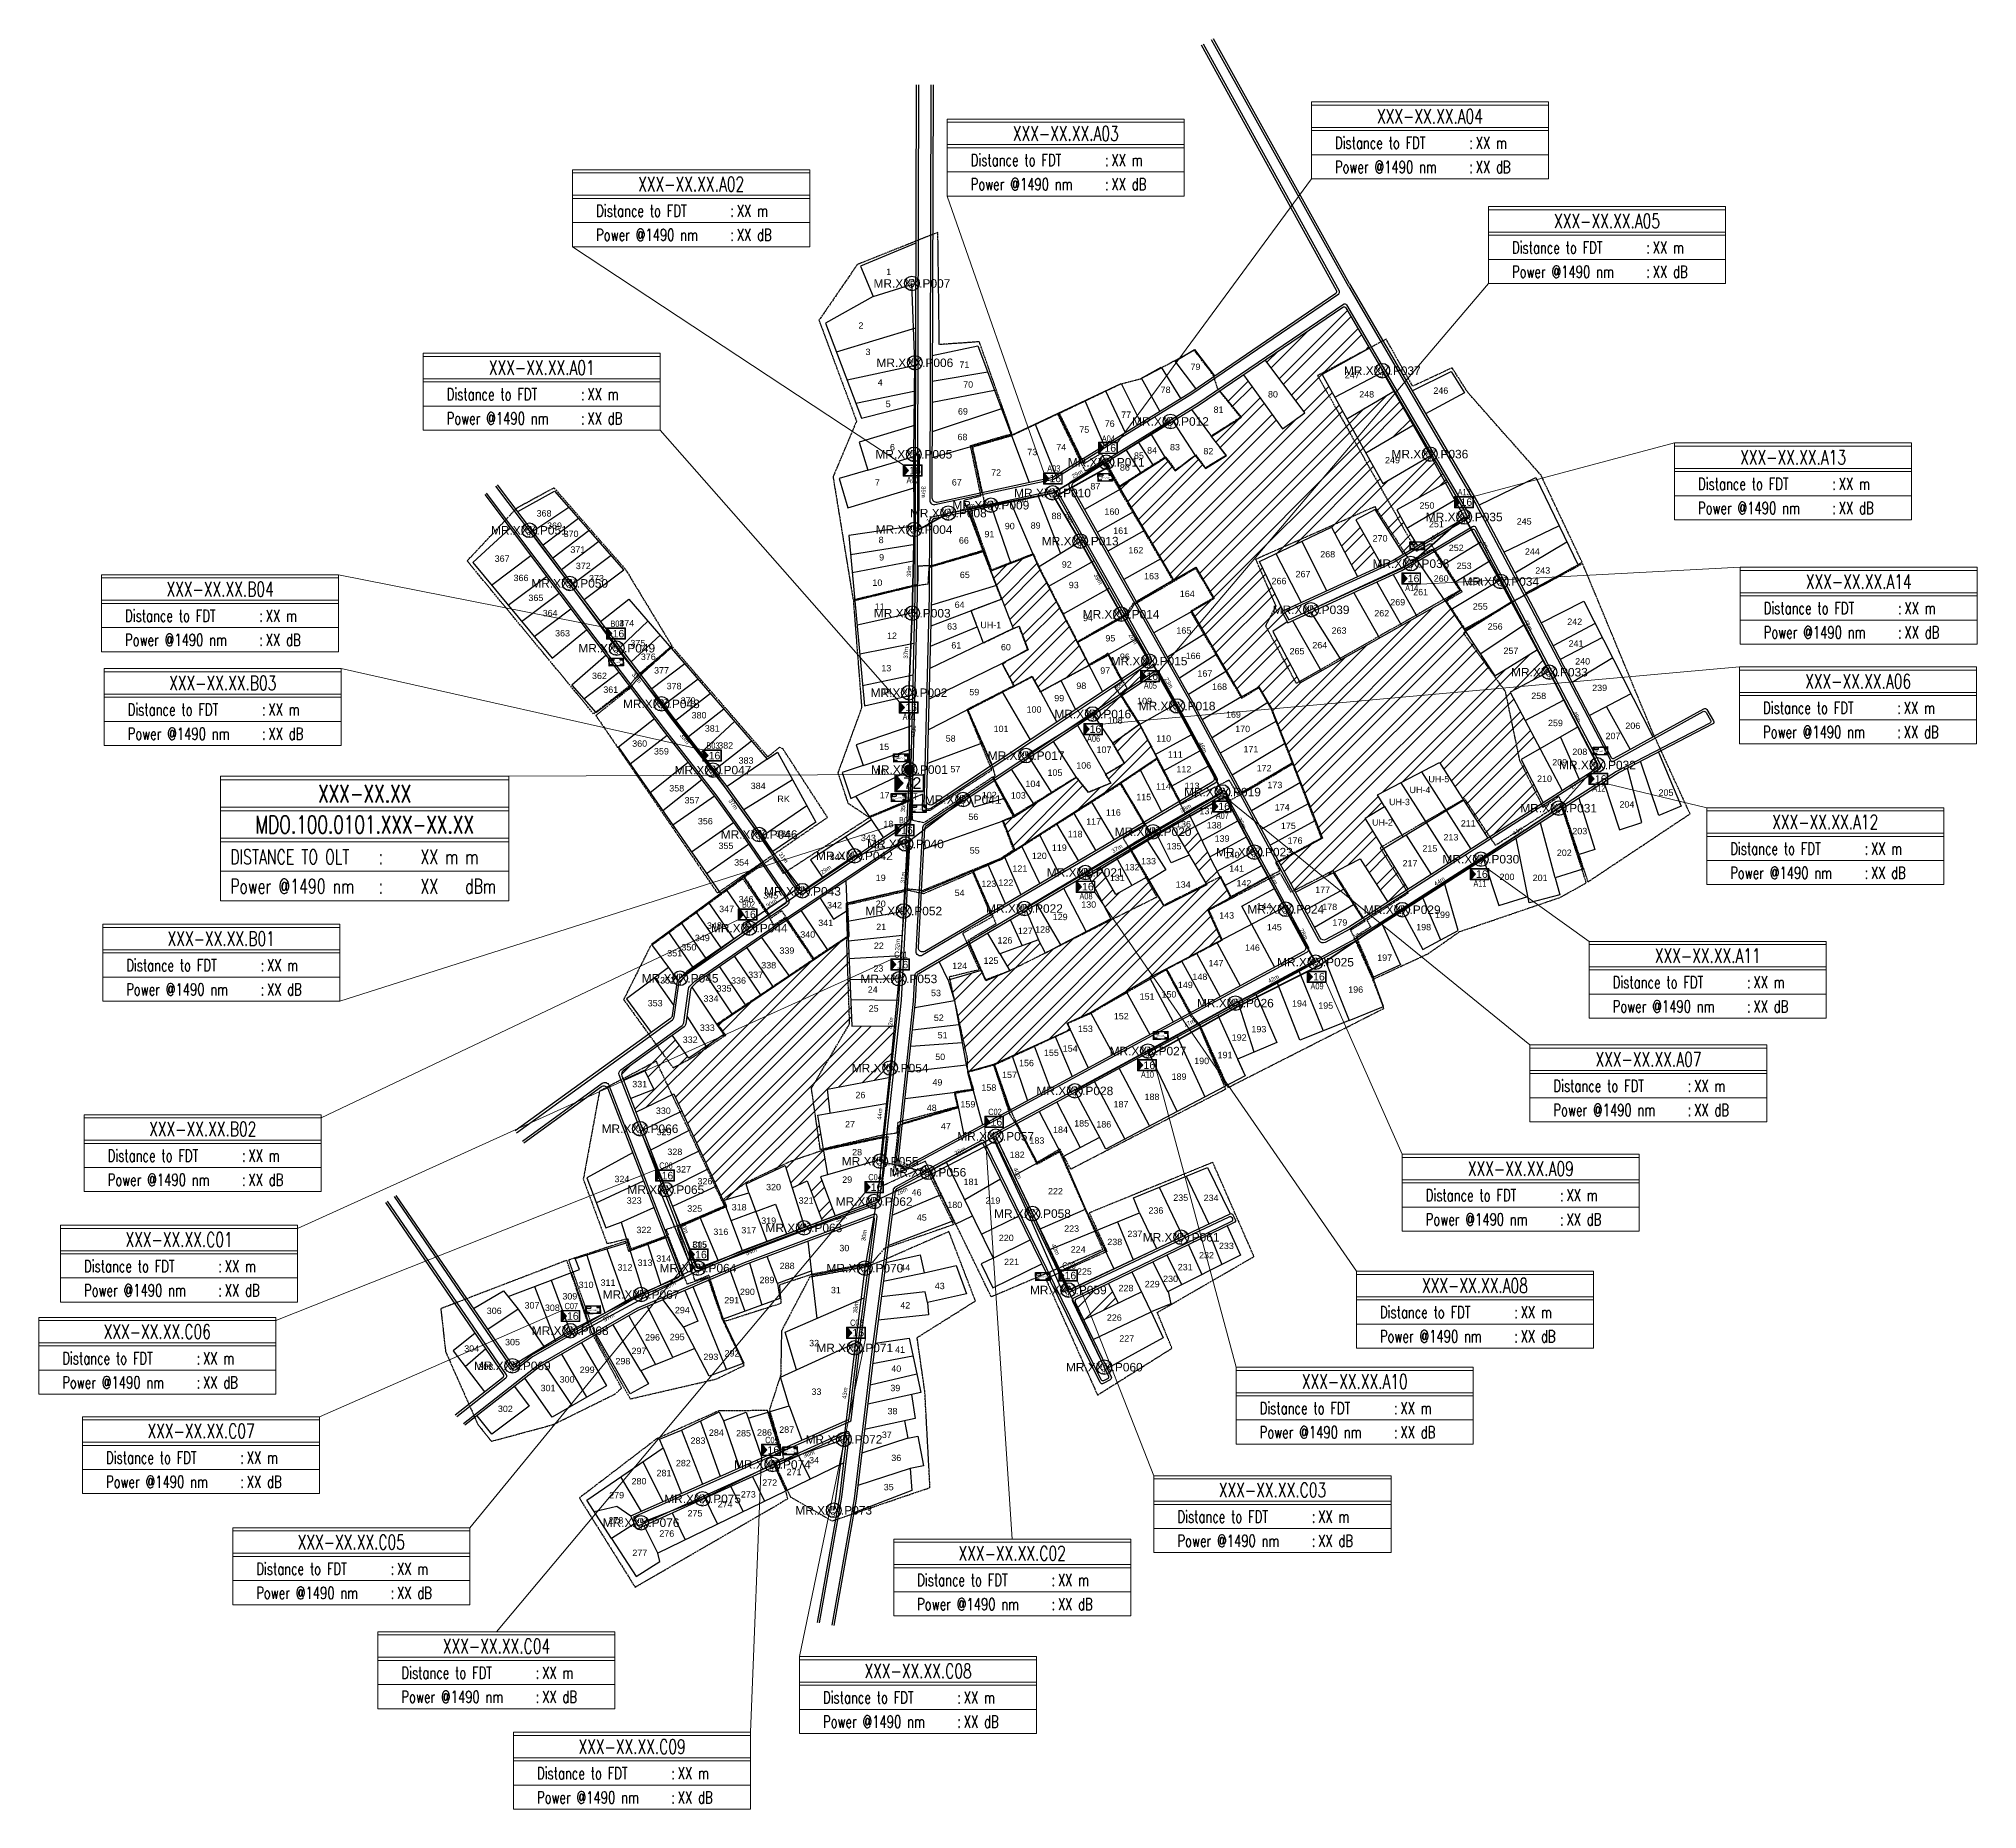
# Model space of a CAD drawing. Header units: metres. Extents: x 3071 to 12757, y 289 to 1488.
# Drawn here: x 3071 to 3980, y 289 to 1120 of the extents above.
import ezdxf
from ezdxf.enums import TextEntityAlignment as Align

# ---------------------------------------------------------------- set-up
doc = ezdxf.new("R2010")
doc.units = ezdxf.units.M
doc.set_wipeout_variables(frame=1)
doc.linetypes.add('PHANTOM2', pattern=[1.25, 0.625, -0.125, 0.125, -0.125, 0.125, -0.125])
for name, color, linetype in [('Base Map', 251, 'Continuous'), ('FDT ID', 1, 'Continuous'), ('Home Number', 6, 'Continuous'), ('LABEL CABLE', 200, 'Continuous'), ('NEW POLE 7M 2.5INCH', 200, 'Continuous'), ('NEW POLE 7m(3 inches)', 4, 'Continuous'), ('NEW POLE 7m(4 inches)', 3, 'Continuous')]:
    doc.layers.add(name, color=color, linetype=linetype)
for name, color, linetype, lineweight in [('FAT', 30, 'Continuous', 18), ('FAT AREA', 134, 'PHANTOM2', 25), ('FAT_Info', 5, 'Continuous', 9), ('FDT', 12, 'Continuous', 18), ('FDT-Info', 1, 'Continuous', 9), ('FO 24 CORE', 3, 'Continuous', 30), ('FO 36 CORE', 6, 'Continuous', 50), ('SLING WIRE', 4, 'Continuous', 30), ('SPAN KU', 161, 'Continuous', 5)]:
    doc.layers.add(name, color=color, linetype=linetype, lineweight=lineweight)
doc.styles.add('ISO-Text', font='simplex.shx', dxfattribs={"width": 0.6})
doc.styles.add('Mark', font='arial.ttf', dxfattribs={"width": 0.8, "height": 2.5})
doc.styles.add('PDF Arial', font='arial.ttf')
doc.styles.add('ROMANS', font='romans.shx', dxfattribs={"width": 1.2})
doc.styles.get("Standard").update_dxf_attribs({"font": 'arial.ttf'})
doc.styles.add('Title Block 3', font='dgn003.shx')
doc.styles.add('Title Block v21 - Default$0$Standard', font='arial.ttf')
doc.styles.add('Title Block v21 - Default$0$Styledgn001', font='dgn001.shx')
doc.dimstyles.new('emr standard', dxfattribs={"dimtxt": 2, "dimasz": 0, "dimexe": 1.25, "dimexo": 0.0625, "dimtad": 1, "dimdec": 0, "dimtxsty": 'PDF Arial', "dimblk": 'ARCHTICK', "dimcen": 0, "dimse1": 1, "dimse2": 1, "dimsd1": 1, "dimsd2": 1, "dimclrt": 256, "dimadec": 0, "dimazin": 0, "dimtfac": 1, "dimtdec": 0, "dimtmove": 2, "dimatfit": 3, "dimfxl": 1, "dimfxlon": 1, "dimtzin": 0, "dimarcsym": 0})
pattern_1 = [(45, (3541.867, 755.477), (-6.7352, 6.7352), []), (45, (3546.357, 755.477), (-6.7352, 6.7352), [])]

msp = doc.modelspace()

# ---------------------------------------------------------------- texts
at = {"layer": 'Base Map'}
for s, p in [('UH-1', (3517.3, 844.97)), ('UH-5', (3727.5, 772.68)), ('RK', (3420.08, 763.38)), ('UH-4', (3718.63, 767.59)), ('UH-3', (3709.04, 761.93)), ('UH-2', (3701.05, 752.34))]:
    msp.add_text(s, height=3, dxfattribs=at).set_placement(p, align=Align.MIDDLE_CENTER)
at = {"layer": 'FAT', "style": 'Mark', "width": 0.8}
for s, p in [('A04', (3572.46, 932.46)), ('A03', (3546.85, 918.44)), ('A02', (3480.86, 913.01)), ('A13', (3739.37, 907.34)), ('A14', (3714.75, 862.38)), ('B04', (3341.91, 845.61)), ('A05', (3592.16, 816.55)), ('A01', (3479.01, 801.88)), ('A06', (3565.53, 791.67)), ('B03', (3386.98, 788.37)), ('A12', (3802.56, 768.3)), ('B01', (3477.29, 753.35)), ('A07', (3625.92, 755.44)), ('A08', (3561.97, 717.74)), ('A11', (3746.8, 723.66)), ('B02', (3403.62, 713.86)), ('C01', (3475.16, 690.28)), ('A09', (3670.36, 675.49)), ('A10', (3590.79, 633.98)), ('C02', (3519.26, 616.49)), ('C06', (3364.91, 591.29)), ('C04', (3463.01, 585.86)), ('C05', (3380.63, 554.22)), ('C03', (3553.97, 544.39)), ('C07', (3320.52, 525.39)), ('C08', (3454.44, 517.56)), ('C09', (3414.6, 462.52))]:
    msp.add_text(s, height=2.963, dxfattribs=at).set_placement(p, align=Align.MIDDLE_CENTER)
at = {"layer": 'FDT ID', "style": 'Mark', "width": 0.8}
msp.add_text('FDT', height=3.168, rotation=0.1268, dxfattribs=at).set_placement((3479.56, 764.39), align=Align.MIDDLE)
at = {"layer": 'Home Number'}
for s, p in [('1', (3469.41, 1010.73)), ('2', (3456.38, 985.51)), ('3', (3459.69, 973.16)), ('71', (3504.9, 967.14)), ('79', (3613.34, 966.14)), ('4', (3465.42, 958.84)), ('70', (3506.67, 957.84)), ('78', (3599.32, 955.35)), ('247', (3686.87, 962.27)), ('246', (3728.44, 954.95)), ('5', (3469.17, 948.7)), ('69', (3504.23, 945.22)), ('81', (3624.14, 946.02)), ('80', (3649.68, 953.24)), ('248', (3693.64, 953.24)), ('75', (3561.16, 936.67)), ('76', (3573.08, 939.47)), ('77', (3580.79, 943.67)), ('6', (3471.16, 928.42)), ('68', (3504.01, 933.2)), ('73', (3536.76, 926.16)), ('74', (3550.36, 928.4)), ('84', (3592.97, 926.92)), ('83', (3603.71, 928.42)), ('82', (3619.39, 926.57)), ('86', (3580.2, 918.92)), ('85', (3586.8, 924.46)), ('249', (3705.76, 922.34)), ('7', (3464.1, 911.89)), ('67', (3501.35, 911.94)), ('72', (3519.79, 916.49)), ('87', (3566.35, 910.07)), ('250', (3721.93, 901.06)), ('368', (3307.72, 897.38)), ('369', (3312.63, 891.58)), ('90', (3526.19, 891.41)), ('89', (3538.34, 891.68)), ('88', (3548.12, 896.16)), ('160', (3574.11, 898.19)), ('251', (3726.37, 892.33)), ('245', (3767.54, 893.6)), ('370', (3320.4, 887.74)), ('8', (3465.86, 884.9)), ('66', (3504.67, 884.66)), ('91', (3516.67, 887.63)), ('161', (3578.24, 889.24)), ('270', (3699.94, 885.64)), ('252', (3735.68, 881.19)), ('367', (3288.05, 876.12)), ('371', (3323.55, 880.37)), ('372', (3326.11, 872.71)), ('9', (3466.08, 876.75)), ('92', (3552.95, 873.38)), ('162', (3585.36, 880.06)), ('268', (3675.36, 878.21)), ('253', (3739.38, 872.75)), ('244', (3771.38, 879.44)), ('366', (3296.9, 867.08)), ('373', (3332.31, 866.91)), ('10', (3464.1, 864.85)), ('65', (3505.12, 868.49)), ('93', (3556.22, 863.73)), ('163', (3592.71, 867.9)), ('266', (3652.52, 865.62)), ('267', (3663.79, 868.88)), ('260', (3728.6, 866.8)), ('254', (3744.72, 865.35)), ('243', (3776.25, 870.59)), ('365', (3303.88, 857.74)), ('11', (3465.2, 853.61)), ('64', (3502.68, 854.49)), ('164', (3609.48, 859.63)), ('269', (3708.21, 855.67)), ('261', (3718.96, 860.43)), ('255', (3746.94, 853.66)), ('364', (3310.57, 850.57)), ('374', (3346.49, 845.82)), ('63', (3499.13, 844.31)), ('94', (3562.89, 848.27)), ('262', (3700.72, 850.5)), ('256', (3753.93, 844.29)), ('242', (3791.25, 846.53)), ('363', (3316.38, 841.11)), ('375', (3351.7, 836.48)), ('12', (3470.93, 839.94)), ('61', (3501.12, 835.45)), ('95', (3573.4, 838.76)), ('165', (3607.87, 842.42)), ('264', (3671.65, 835.53)), ('263', (3680.7, 842.35)), ('241', (3791.89, 836.31)), ('376', (3356.62, 830.09)), ('60', (3524.39, 834.57)), ('96', (3580.21, 830.1)), ('166', (3612.23, 830.49)), ('265', (3660.97, 832.71)), ('257', (3761.33, 832.9)), ('240', (3794.96, 827.94)), ('362', (3333.7, 821.13)), ('377', (3362.82, 823.7)), ('13', (3468.29, 824.74)), ('97', (3570.99, 823.58)), ('167', (3617.74, 822.23)), ('361', (3339.01, 814.64)), ('378', (3368.72, 816.33)), ('379', (3375.32, 809.51)), ('14', (3468.68, 813.77)), ('59', (3509.54, 813.51)), ('99', (3549.4, 810.66)), ('98', (3559.77, 816.48)), ('109', (3589.44, 809.32)), ('168', (3624.63, 816.03)), ('258', (3774.36, 811.74)), ('239', (3802.95, 815.49)), ('380', (3380.44, 802.63)), ('100', (3537.61, 805.34)), ('108', (3575.66, 800.24)), ('169', (3631.15, 802.96)), ('259', (3782.21, 799.01)), ('381', (3386.63, 796.44)), ('58', (3498.46, 791.74)), ('101', (3522.13, 796.26)), ('110', (3598.39, 791.73)), ('170', (3635.46, 796.2)), ('207', (3809.2, 792.9)), ('206', (3818.51, 797.69)), ('360', (3352.56, 789.34)), ('359', (3362.77, 785.71)), ('382', (3392.93, 788.47)), ('383', (3402.47, 781.4)), ('15', (3467.27, 787.86)), ('107', (3570.41, 786.47)), ('111', (3603.91, 784.27)), ('171', (3639.34, 786.72)), ('208', (3793.65, 785.49)), ('16', (3465.72, 776.14)), ('57', (3500.68, 777.34)), ('105', (3547.41, 775.69)), ('106', (3560.9, 779.09)), ('112', (3607.9, 777.3)), ('172', (3645.53, 777.81)), ('210', (3777.08, 772.85)), ('209', (3784.2, 780.55)), ('358', (3369.96, 768.37)), ('357', (3377.14, 762.75)), ('384', (3408.18, 769.47)), ('17', (3467.49, 765.09)), ('102', (3516.59, 765.19)), ('103', (3530.22, 765.04)), ('104', (3537.04, 770.44)), ('115', (3589.05, 764.26)), ('114', (3598.3, 769.24)), ('113', (3611.74, 769.49)), ('173', (3650.56, 769.91)), ('205', (3834.06, 766.32)), ('56', (3509.1, 754.98)), ('116', (3574.8, 757)), ('137', (3618.69, 757.69)), ('174', (3654.01, 759.42)), ('204', (3815.74, 760.8)), ('356', (3383.38, 752.92)), ('386', (3420.01, 747)), ('343', (3459.88, 745.06)), ('18', (3469.26, 751.6)), ('118', (3556.86, 746.89)), ('117', (3565.54, 752.73)), ('136', (3607.71, 751.55)), ('138', (3622.1, 751)), ('139', (3625.81, 744.74)), ('175', (3656.9, 750.75)), ('213', (3733.17, 745.37)), ('211', (3741.31, 751.91)), ('203', (3793.63, 748.27)), ('355', (3393.06, 741.38)), ('344', (3445.23, 736.2)), ('55', (3509.76, 739.2)), ('120', (3540.05, 736.65)), ('119', (3549.45, 740.49)), ('135', (3603.29, 741.16)), ('140', (3630.51, 737.05)), ('176', (3660.06, 743.85)), ('215', (3723.29, 740.14)), ('202', (3786.36, 738.1)), ('354', (3400.4, 733.58)), ('19', (3465.67, 726.35)), ('121', (3530.93, 730.67)), ('131', (3576.64, 726.33)), ('132', (3583.62, 731.31)), ('133', (3591.31, 734.16)), ('141', (3632.64, 730.65)), ('217', (3713.98, 733.17)), ('200', (3759.47, 726.77)), ('201', (3775.03, 726.33)), ('345', (3414.08, 718.08)), ('54', (3502.67, 719.27)), ('123', (3516.39, 723.51)), ('122', (3524.36, 724.08)), ('134', (3607.57, 723.23)), ('142', (3636.06, 723.81)), ('177', (3673.01, 720.76)), ('347', (3393.35, 711.72)), ('346', (3402.52, 716.26)), ('342', (3443.99, 713.48)), ('20', (3465.67, 714.17)), ('129', (3549.86, 707.97)), ('130', (3563.25, 713.81)), ('143', (3627.95, 708.7)), ('144', (3645.47, 712.97)), ('178', (3676.32, 712.7)), ('199', (3729.22, 709.01)), ('348', (3387.65, 703.91)), ('340', (3431.42, 699.76)), ('341', (3439.85, 705.22)), ('21', (3465.89, 703.32)), ('127', (3533.48, 701.42)), ('128', (3541.6, 702.13)), ('145', (3650.31, 703.15)), ('179', (3681.07, 705.36)), ('198', (3720.37, 703.21)), ('351', (3369.01, 690.95)), ('350', (3375.67, 693.75)), ('349', (3381.95, 698.12)), ('339', (3421.65, 692.2)), ('22', (3464.78, 694.46)), ('126', (3523.93, 697.01)), ('146', (3640.06, 693.58)), ('337', (3406.99, 680.83)), ('338', (3413.11, 685.32)), ('23', (3464.56, 683.84)), ('124', (3502.71, 685.05)), ('125', (3517.38, 687.47)), ('147', (3622.96, 686.32)), ('197', (3702.09, 688.86)), ('352', (3365.63, 678.22)), ('335', (3392.16, 674.43)), ('336', (3398.95, 678.16)), ('24', (3461.9, 673.87)), ('53', (3491.59, 672.3)), ('150', (3600.89, 671.66)), ('149', (3608.58, 676.07)), ('148', (3615.41, 679.91)), ('196', (3688.49, 673.91)), ('353', (3359.84, 667.51)), ('334', (3386.04, 669.65)), ('25', (3462.34, 665.01)), ('151', (3590.63, 670.66)), ('194', (3662.12, 667.39)), ('195', (3674.43, 666.38)), ('333', (3384.31, 656)), ('52', (3492.91, 660.69)), ('153', (3561.68, 655.51)), ('152', (3578.52, 661.41)), ('193', (3643.08, 655.31)), ('332', (3376.27, 650.37)), ('51', (3494.69, 652.5)), ('155', (3545.73, 644.27)), ('154', (3554.56, 646.26)), ('192', (3633.84, 651.42)), ('50', (3493.58, 642.32)), ('156', (3534.05, 639.43)), ('190', (3616.23, 640.41)), ('191', (3627.19, 643.19)), ('331', (3352.59, 629.54)), ('49', (3492.25, 630.36)), ('158', (3516.39, 627.9)), ('157', (3526.08, 633.88)), ('189', (3605.62, 633.03)), ('330', (3363.67, 617.05)), ('26', (3456.13, 624.41)), ('48', (3489.59, 618.4)), ('159', (3506.56, 620.07)), ('187', (3578.39, 620.12)), ('188', (3592.93, 623.58)), ('27', (3451.25, 610.68)), ('47', (3496.24, 609.77)), ('184', (3550.01, 608.13)), ('185', (3559.93, 611.13)), ('186', (3570.32, 610.67)), ('329', (3363.96, 607.07)), ('183', (3538.94, 603.06)), ('328', (3369.07, 597.79)), ('28', (3454.58, 597.61)), ('182', (3529.71, 596.37)), ('324', (3344.24, 585.02)), ('327', (3373.15, 589.55)), ('326', (3383.19, 583.96)), ('320', (3415.38, 581.2)), ('29', (3449.93, 584.7)), ('181', (3508.02, 583.69)), ('323', (3350.01, 574.9)), ('318', (3399.24, 571.75)), ('321', (3430.66, 574.89)), ('46', (3482.5, 578.71)), ('180', (3500.41, 572.86)), ('219', (3518.28, 574.88)), ('222', (3547.64, 579.25)), ('235', (3606.41, 576.25)), ('234', (3620.69, 576.16)), ('325', (3378.4, 571.15)), ('319', (3413.1, 565.44)), ('45', (3484.94, 566.97)), ('236', (3594.78, 570.22)), ('322', (3354.55, 561.1)), ('315', (3380.75, 554.22)), ('316', (3390.66, 560.25)), ('317', (3403.77, 561.01)), ('220', (3524.56, 557.37)), ('223', (3555.23, 561.74)), ('238', (3575.46, 555.48)), ('237', (3584.89, 559.24)), ('233', (3627.84, 553.63)), ('313', (3355.09, 545.72)), ('314', (3363.86, 547.7)), ('288', (3421.77, 544.23)), ('30', (3448.6, 552.59)), ('221', (3527.04, 546.13)), ('224', (3558.3, 551.96)), ('232', (3618.5, 549.24)), ('310', (3327.44, 535.33)), ('311', (3337.72, 536.37)), ('312', (3345.66, 543.55)), ('289', (3412.3, 537.61)), ('44', (3477.18, 543.45)), ('225', (3561.22, 541.6)), ('229', (3593.04, 535.7)), ('230', (3601.65, 538.17)), ('231', (3608.52, 543.66)), ('309', (3319.8, 529.96)), ('291', (3395.75, 528.15)), ('290', (3403.12, 532.05)), ('31', (3444.61, 532.88)), ('43', (3493.35, 534.81)), ('228', (3580.73, 533.82)), ('306', (3284.33, 523.16)), ('307', (3302.07, 525.72)), ('308', (3311.6, 524.59)), ('294', (3372.59, 523.49)), ('42', (3477.18, 525.73)), ('226', (3575.25, 519.97)), ('305', (3292.91, 508.46)), ('296', (3358.6, 510.71)), ('295', (3370.18, 510.86)), ('32', (3434.4, 508.01)), ('227', (3581.09, 510.2)), ('304', (3273.77, 505.44)), ('298', (3344.71, 499.53)), ('297', (3352.24, 504.33)), ('293', (3385.97, 501.54)), ('292', (3395.9, 503.19)), ('41', (3474.74, 504.92)), ('303', (3280.37, 496.86)), ('300', (3318.53, 490.97)), ('299', (3327.95, 495.48)), ('40', (3472.96, 496)), ('301', (3309.59, 486.92)), ('33', (3435.51, 485.2)), ('39', (3472.51, 486.92)), ('302', (3289.56, 477.18)), ('38', (3471.18, 476.07)), ('284', (3388.54, 465.97)), ('285', (3401.29, 465.69)), ('286', (3411.13, 466.07)), ('287', (3421.53, 467.38)), ('37', (3468.52, 465)), ('283', (3379.92, 462.23)), ('36', (3472.96, 454.15)), ('281', (3363.98, 447.02)), ('282', (3373.07, 451.7)), ('271', (3425.01, 447.52)), ('34', (3434.4, 453.04)), ('279', (3341.77, 436.63)), ('280', (3352.26, 443.18)), ('273', (3403.54, 437.03)), ('272', (3413.57, 442.55)), ('35', (3469.41, 440.42)), ('275', (3378.52, 428.13)), ('274', (3392.67, 432.44)), ('278', (3341.39, 424.82)), ('276', (3365.29, 418.64)), ('277', (3352.64, 409.56))]:
    msp.add_text(s, height=3, dxfattribs=at).set_placement(p, align=Align.MIDDLE_CENTER)
at = {"layer": 'NEW POLE 7M 2.5INCH', "style": 'PDF Arial'}
for s, p in [('MR.XXX.P007', (3480.3, 1005.25)), ('MR.XXX.P006', (3481.68, 968.02)), ('MR.XXX.P037', (3700.98, 964.31)), ('MR.XXX.P012', (3601.61, 940.48)), ('MR.XXX.P036', (3723.31, 925.17)), ('MR.XXX.P009', (3517.35, 901.19)), ('MR.XXX.P051', (3300.81, 889.41)), ('MR.XXX.P008', (3497.37, 897.48)), ('MR.XXX.P013', (3559.25, 884.34)), ('MR.XXX.P050', (3319.73, 864.49)), ('MR.XXX.P034', (3756.51, 865.39)), ('MR.XXX.P003', (3480.45, 850.5)), ('MR.XXX.P014', (3578.42, 850.03)), ('MR.XXX.P039', (3667.56, 852.11)), ('MR.XXX.P033', (3779.38, 822.83)), ('MR.XXX.P048', (3362.74, 807.98)), ('MR.XXX.P018', (3604.7, 806.97)), ('MR.XXX.P017', (3533.87, 783.67)), ('MR.XXX.P041', (3504.32, 763.06)), ('MR.XXX.P031', (3783.7, 759.01)), ('MR.XXX.P046', (3408.61, 746.65)), ('MR.XXX.P042', (3453.31, 736.63)), ('MR.XXX.P023', (3640.98, 738.38)), ('MR.XXX.P052', (3476.45, 710.75)), ('MR.XXX.P022', (3533.11, 711.92)), ('MR.XXX.P024', (3655.7, 711.58)), ('MR.XXX.P029', (3710.33, 711.36)), ('MR.XXX.P045', (3371.54, 679.21)), ('MR.XXX.P054', (3470.07, 637.04)), ('MR.XXX.P028', (3556.75, 626.35)), ('MR.XXX.P066', (3352.72, 608.59)), ('MR.XXX.P061', (3606.59, 557.66)), ('MR.XXX.P070', (3458.23, 543.16)), ('MR.XXX.P069', (3292.82, 497.33)), ('MR.XXX.P060', (3570.56, 496.7)), ('MR.XXX.P075', (3382.11, 434.91)), ('MR.XXX.P073', (3443.59, 429.53)), ('MR.XXX.P076', (3353.22, 423.69))]:
    msp.add_text(s, height=4, dxfattribs=at).set_placement(p, align=Align.MIDDLE_CENTER)
at = {"layer": 'NEW POLE 7m(3 inches)', "style": 'PDF Arial'}
for s, p in [('MR.XXX.P005', (3481.21, 925.06)), ('MR.XXX.P011', (3571.45, 921.34)), ('MR.XXX.P010', (3546.27, 906.91)), ('MR.XXX.P004', (3481.32, 889.77)), ('MR.XXX.P035', (3739.41, 895.67)), ('MR.XXX.P038', (3714.41, 873.77)), ('MR.XXX.P049', (3341.81, 834.09)), ('MR.XXX.P015', (3591.55, 828.04)), ('MR.XXX.P002', (3478.92, 813.2)), ('MR.XXX.P016', (3565.15, 803.19)), ('MR.XXX.P047', (3386.97, 776.89)), ('MR.XXX.P032', (3801.93, 779.29)), ('MR.XXX.P019', (3626, 766.58)), ('MR.XXX.P020', (3593.42, 747.95)), ('MR.XXX.P040', (3477.24, 742.21)), ('MR.XXX.P030', (3747.23, 735.07)), ('MR.XXX.P021', (3561.6, 728.82)), ('MR.XXX.P043', (3428.96, 720)), ('MR.XXX.P044', (3403.99, 702.72)), ('MR.XXX.P025', (3669.65, 686.74)), ('MR.XXX.P053', (3474.18, 678.91)), ('MR.XXX.P026', (3632.05, 667.52)), ('MR.XXX.P027', (3591.05, 645.03)), ('MR.XXX.P057', (3519.57, 605.05)), ('MR.XXX.P055', (3465.38, 593.34)), ('MR.XXX.P065', (3364.84, 580)), ('MR.XXX.P056', (3487.78, 588.14)), ('MR.XXX.P062', (3462.59, 574.42)), ('MR.XXX.P063', (3429.62, 562.06)), ('MR.XXX.P058', (3536.87, 568.77)), ('MR.XXX.P064', (3379.91, 543.16)), ('MR.XXX.P067', (3353.2, 530.78)), ('MR.XXX.P059', (3553.67, 532.89)), ('MR.XXX.P068', (3319.98, 513.82)), ('MR.XXX.P071', (3453.47, 505.75)), ('MR.XXX.P072', (3448.42, 462.79)), ('MR.XXX.P074', (3414.85, 451.03))]:
    msp.add_text(s, height=4, dxfattribs=at).set_placement(p, align=Align.MIDDLE_CENTER)
at = {"layer": 'NEW POLE 7m(4 inches)', "style": 'PDF Arial'}
msp.add_text('MR.XXX.P001', height=4, dxfattribs=at).set_placement((3479.12, 777.12), align=Align.MIDDLE_CENTER)

# ---------------------------------------------------------------- blocks, each defined once
blk = doc.blocks.new('FDT-Info')
at = {"color": 0}
blk.add_wipeout([(0, 16.53), (38.25, 16.53), (38.25, 0), (0, 0)], dxfattribs=at)
for p, q in [((0, 16.53), (0, 0)), ((38.25, 16.53), (38.25, 0)), ((0, 8.31), (38.25, 8.31)), ((0, 7.8), (38.25, 7.8)), ((0, 3.9), (38.25, 3.9)), ((0, 0), (38.25, 0))]:
    blk.add_line(p, q, dxfattribs=at)
for points in [[(0, 16.53), (38.25, 16.53)], [(0, 16.02), (38.25, 16.02)], [(0, 12.42), (38.25, 12.42)], [(0, 11.91), (38.25, 11.91)]]:
    blk.add_lwpolyline(points, dxfattribs=at)
at = {"color": 0, "ltscale": 5, "style": 'ROMANS', "width": 0.7}
for s, height, p in [('DISTANCE TO OLT', 1.9493, (1.3, 4.83)), ('m', 1.95, (32.45, 4.83))]:
    blk.add_text(s, height=height, dxfattribs=at).set_placement(p)
at = {"color": 0, "style": 'ROMANS', "width": 0.7}
for s, height, p in [(':', 1.95, (20.97, 4.83)), ('Power @1490 nm', 1.9493, (1.3, 0.94)), ('dBm', 1.949, (32.45, 0.94)), (':', 1.95, (20.97, 0.94))]:
    blk.add_text(s, height=height, dxfattribs=at).set_placement(p)
for tag, p in [('FDT_ID', (19.13, 14.22)), ('FDT_OLT_ID', (19.13, 10.11))]:
    blk.add_attdef(tag, text='', height=2.34, dxfattribs=at).set_placement(p, align=Align.MIDDLE_CENTER)
for tag, p in [('DISTANCE_TO_OLT', (30.95, 5.81)), ('LOSS_@1490NM', (30.95, 1.91))]:
    blk.add_attdef(tag, text='', height=1.95, dxfattribs=at).set_placement(p, align=Align.MIDDLE_RIGHT)
blk = doc.blocks.new('FAT Info')
at = {"layer": 'FAT_Info'}
for p, q in [((0, 12.93), (0, -0.2)), ((40.44, 12.93), (40.44, -0.2)), ((0, 8.58), (40.44, 8.58)), ((0, 8.04), (40.44, 8.04)), ((0, 3.92), (40.44, 3.92)), ((0, -0.2), (40.44, -0.2))]:
    blk.add_line(p, q, dxfattribs=at)
for points in [[(0, 12.93), (40.44, 12.93)], [(0, 12.39), (40.44, 12.39)]]:
    blk.add_lwpolyline(points, dxfattribs=at)
at = {"layer": 'FAT_Info', "style": 'ROMANS', "width": 0.7}
for s, height, p in [(':', 2.06, (26.93, 4.91)), ('Power @1490 nm', 2.0607, (4.01, 0.79)), (':', 2.06, (26.93, 0.79))]:
    blk.add_text(s, height=height, dxfattribs=at).set_placement(p)
blk.add_attdef('FAT_SEQUENCE', text='', height=2.47, dxfattribs=at).set_placement((20.22, 10.48), align=Align.MIDDLE_CENTER)
blk.add_attdef('DISTANCE_TO', (4.01, 4.91), '', height=2.06, dxfattribs=at)
for tag, p in [('DISTANCE_TO_OLT', (28.02, 5.94)), ('LOSS_@1490NM', (28.02, 1.82))]:
    blk.add_attdef(tag, text='', height=2.06, dxfattribs=at).set_placement(p, align=Align.MIDDLE_LEFT)
blk = doc.blocks.new('LABLE CABLE')
at = {"layer": 'LABEL CABLE', "ltscale": 0.15}
for p, q in [((181.48, -74.63), (181.48, -70.78)), ((181.48, -70.78), (188.24, -70.78)), ((181.68, -74.43), (181.68, -70.98)), ((181.68, -70.98), (188.04, -70.98)), ((181.86, -71.14), (181.86, -71.99)), ((181.86, -71.14), (183.79, -71.14)), ((181.86, -71.99), (183.79, -71.99)), ((183.79, -71.14), (183.79, -71.99)), ((186.64, -71.08), (186.64, -71.78)), ((186.64, -71.08), (187.94, -71.08)), ((186.64, -71.78), (187.94, -71.78)), ((186.74, -71.18), (186.74, -71.68)), ((186.74, -71.18), (187.84, -71.18)), ((186.74, -71.68), (187.84, -71.68)), ((187.84, -71.18), (187.84, -71.68)), ((187.94, -71.08), (187.94, -71.78)), ((188.04, -70.98), (188.04, -74.43)), ((188.24, -70.78), (188.24, -74.63)), ((188.24, -74.63), (181.48, -74.63)), ((188.04, -74.43), (181.68, -74.43)), ((181.86, -73.73), (181.86, -74.23)), ((181.86, -73.73), (182.96, -73.73)), ((181.86, -74.23), (182.96, -74.23)), ((182.96, -73.73), (182.96, -74.23)), ((186.74, -73.73), (186.74, -74.23)), ((186.74, -73.73), (187.84, -73.73)), ((186.74, -74.23), (187.84, -74.23)), ((187.84, -73.73), (187.84, -74.23))]:
    blk.add_line(p, q, dxfattribs=at)
at = {"layer": 'LABEL CABLE', "attachment_point": 7, "line_spacing_factor": 0.6, "style": 'Title Block v21 - Default$0$Styledgn001'}
for s, insert, char_height in [('\\pxsm1.5;{\\W1.06772;LABEL CABLE}', (182.21, -73.16), 0.5), ('\\pxsm1.5;{\\W1.06772;MYREPUBLIC}', (186.81, -71.51), 0.1)]:
    blk.add_mtext(s, dxfattribs=dict(at, insert=insert, char_height=char_height))
blk = doc.blocks.new('FAT')
h = blk.add_hatch(color=2)
h.dxf.hatch_style = 1
h.paths.add_polyline_path([(-4.25, 2), (-4.25, -2), (-2.4, 0)])
for points in [[(-4.5, 2.25), (3, 2.25), (3, -2.25), (-4.5, -2.25)], [(-4.25, 2), (2.75, 2), (2.75, -2), (-4.25, -2)]]:
    blk.add_lwpolyline(points, close=True)
at = {"color": 2}
blk.add_lwpolyline([(-4.25, 2), (-4.25, -2), (-2.4, 0)], close=True, dxfattribs=at)
at = {"color": 7}
blk.add_attdef('FAT', text='', height=3, dxfattribs=at).set_placement((0.18, 0), align=Align.MIDDLE_CENTER)
blk = doc.blocks.new('*U39')
h = blk.add_hatch(color=2)
h.dxf.hatch_style = 1
h.paths.add_polyline_path([(-4.25, 2), (-4.25, -2), (-2.4, 0)])
h = blk.add_hatch(color=256)
h.dxf.hatch_style = 1
h.paths.add_polyline_path([(-1.97, 3.47, 1), (0.47, 3.47, 1)])
for points in [[(-4.5, 2.25), (3, 2.25), (3, -2.25), (-4.5, -2.25)], [(-4.25, 2), (2.75, 2), (2.75, -2), (-4.25, -2)]]:
    blk.add_lwpolyline(points, close=True)
at = {"color": 2}
blk.add_lwpolyline([(-4.25, 2), (-4.25, -2), (-2.4, 0)], close=True, dxfattribs=at)
blk.add_circle((-0.75, 3.47), 1.22)
at = {"style": 'ISO-Text', "width": 0.6}
blk.add_attdef('FDT', text='', height=3, dxfattribs=at).set_placement((0, 0), align=Align.MIDDLE_CENTER)
blk = doc.blocks.new('*U30')
at = {"color": 0, "linetype": 'ByBlock', "lineweight": -2}
blk.add_circle((0, 0), 2.24, dxfattribs=at)
at = {"color": 0, "linetype": 'ByBlock', "lineweight": -2, "style": 'Title Block 3', "width": 0.799091}
for s, p in [('NP7', (0, 0.62)), ("3'", (0, -1.27))]:
    blk.add_text(s, height=1.488, dxfattribs=at).set_placement(p, align=Align.MIDDLE_CENTER)
blk = doc.blocks.new('*U40')
at = {"color": 0, "linetype": 'ByBlock', "lineweight": -2}
blk.add_circle((0, 0), 2.24, dxfattribs=at)
at = {"color": 0, "linetype": 'ByBlock', "lineweight": -2, "style": 'Title Block 3', "width": 0.799091}
for s, p in [('NP7', (0, 0.62)), ("4'", (0, -1.27))]:
    blk.add_text(s, height=1.488, dxfattribs=at).set_placement(p, align=Align.MIDDLE_CENTER)
blk = doc.blocks.new('*D98')
at = {"layer": 'Defpoints', "color": 0, "transparency": 16777216}
for p in [(3478.92, 813.2), (3479.42, 813.2), (3479.12, 777.12)]:
    blk.add_point(p, dxfattribs=at)
at = {"layer": 'SPAN KU', "transparency": 16777216, "insert": (3481.17, 795.17), "char_height": 2, "attachment_point": 5, "rotation": 270.31291, "style": 'PDF Arial'}
blk.add_mtext('36m', dxfattribs=at)
blk = doc.blocks.new('_ArchTick')
at = {"color": 0, "linetype": 'ByBlock', "const_width": 0.15}
blk.add_lwpolyline([(-0.5, -0.5), (0.5, 0.5)], dxfattribs=at)
blk = doc.blocks.new('*D99')
at = {"layer": 'Defpoints', "color": 0, "transparency": 16777216}
for p in [(3479.89, 850.52), (3480.45, 850.5), (3478.92, 813.2)]:
    blk.add_point(p, dxfattribs=at)
at = {"layer": 'SPAN KU', "transparency": 16777216, "insert": (3477.48, 831.94), "char_height": 2, "attachment_point": 5, "rotation": 87.65635, "style": 'PDF Arial'}
blk.add_mtext('37m', dxfattribs=at)
blk = doc.blocks.new('*D100')
at = {"layer": 'Defpoints', "color": 0, "transparency": 16777216}
for p in [(3481.01, 889.78), (3481.32, 889.77), (3480.45, 850.5)]:
    blk.add_point(p, dxfattribs=at)
at = {"layer": 'SPAN KU', "transparency": 16777216, "insert": (3478.92, 870.18), "char_height": 2, "attachment_point": 5, "rotation": 88.72897, "style": 'PDF Arial'}
blk.add_mtext('39m', dxfattribs=at)
blk = doc.blocks.new('*D101')
at = {"layer": 'Defpoints', "color": 0, "transparency": 16777216}
for p in [(3481.21, 925.06), (3484.08, 925.07), (3481.32, 889.77)]:
    blk.add_point(p, dxfattribs=at)
at = {"layer": 'SPAN KU', "transparency": 16777216, "insert": (3485.78, 907.43), "char_height": 2, "attachment_point": 5, "rotation": 270.17546, "style": 'PDF Arial'}
blk.add_mtext('35m', dxfattribs=at)
blk = doc.blocks.new('*D102')
at = {"layer": 'Defpoints', "color": 0, "transparency": 16777216}
for p in [(3497.37, 897.48), (3497.51, 897.22), (3483.33, 889.62)]:
    blk.add_point(p, dxfattribs=at)
at = {"layer": 'SPAN KU', "transparency": 16777216, "insert": (3489.69, 894.73), "char_height": 2, "attachment_point": 5, "rotation": 29.2239, "style": 'PDF Arial'}
blk.add_mtext('16m', dxfattribs=at)
blk = doc.blocks.new('*D103')
at = {"layer": 'Defpoints', "color": 0, "transparency": 16777216}
for p in [(3517.35, 901.19), (3517.39, 901.02), (3497.37, 897.48)]:
    blk.add_point(p, dxfattribs=at)
at = {"layer": 'SPAN KU', "transparency": 16777216, "insert": (3507.09, 900.78), "char_height": 2, "attachment_point": 5, "rotation": 10.54105, "style": 'PDF Arial'}
blk.add_mtext('20m', dxfattribs=at)
blk = doc.blocks.new('*D104')
at = {"layer": 'Defpoints', "color": 0, "transparency": 16777216}
for p in [(3517.35, 901.19), (3546.27, 906.91), (3546.72, 904.61)]:
    blk.add_point(p, dxfattribs=at)
at = {"layer": 'SPAN KU', "transparency": 16777216, "insert": (3531.95, 903.36), "char_height": 2, "attachment_point": 5, "rotation": 11.18282, "style": 'PDF Arial'}
blk.add_mtext('29m', dxfattribs=at)
blk = doc.blocks.new('*D105')
at = {"layer": 'Defpoints', "color": 0, "transparency": 16777216}
for p in [(3571.27, 921.67), (3571.45, 921.34), (3546.27, 906.91)]:
    blk.add_point(p, dxfattribs=at)
at = {"layer": 'SPAN KU', "transparency": 16777216, "insert": (3557.85, 915.88), "char_height": 2, "attachment_point": 5, "rotation": 29.81247, "style": 'PDF Arial'}
blk.add_mtext('29m', dxfattribs=at)
blk = doc.blocks.new('*D106')
at = {"layer": 'Defpoints', "color": 0, "transparency": 16777216}
for p in [(3547.07, 904.93), (3558.97, 884.18), (3559.25, 884.34)]:
    blk.add_point(p, dxfattribs=at)
at = {"layer": 'SPAN KU', "transparency": 16777216, "insert": (3554.28, 895.3), "char_height": 2, "attachment_point": 5, "rotation": 300.61781, "style": 'PDF Arial'}
blk.add_mtext('24m', dxfattribs=at)
blk = doc.blocks.new('*D107')
at = {"layer": 'Defpoints', "color": 0, "transparency": 16777216}
for p in [(3559.25, 884.34), (3575.82, 848.58), (3578.42, 850.03)]:
    blk.add_point(p, dxfattribs=at)
at = {"layer": 'SPAN KU', "transparency": 16777216, "insert": (3567.68, 866.54), "char_height": 2, "attachment_point": 5, "rotation": 299.18817, "style": 'PDF Arial'}
blk.add_mtext('39m', dxfattribs=at)
blk = doc.blocks.new('*D108')
at = {"layer": 'Defpoints', "color": 0, "transparency": 16777216}
for p in [(3578.42, 850.03), (3591.55, 828.04), (3589.21, 826.64)]:
    blk.add_point(p, dxfattribs=at)
at = {"layer": 'SPAN KU', "transparency": 16777216, "insert": (3584.06, 838.48), "char_height": 2, "attachment_point": 5, "rotation": 300.84604, "style": 'PDF Arial'}
blk.add_mtext('26m', dxfattribs=at)
blk = doc.blocks.new('*D109')
at = {"layer": 'Defpoints', "color": 0, "transparency": 16777216}
for p in [(3591.55, 828.04), (3565.15, 803.19), (3565.28, 803.05)]:
    blk.add_point(p, dxfattribs=at)
at = {"layer": 'SPAN KU', "transparency": 16777216, "insert": (3577.35, 816.68), "char_height": 2, "attachment_point": 5, "rotation": 43.26546, "style": 'PDF Arial'}
blk.add_mtext('36m', dxfattribs=at)
blk = doc.blocks.new('*D110')
at = {"layer": 'Defpoints', "color": 0, "transparency": 16777216}
for p in [(3593.38, 826.58), (3604.7, 806.97), (3605.07, 807.18)]:
    blk.add_point(p, dxfattribs=at)
at = {"layer": 'SPAN KU', "transparency": 16777216, "insert": (3600.83, 817.81), "char_height": 2, "attachment_point": 5, "rotation": 299.99493, "style": 'PDF Arial'}
blk.add_mtext('23m', dxfattribs=at)
blk = doc.blocks.new('*D111')
at = {"layer": 'Defpoints', "color": 0, "transparency": 16777216}
for p in [(3604.7, 806.97), (3625.98, 766.57), (3626, 766.58)]:
    blk.add_point(p, dxfattribs=at)
at = {"layer": 'SPAN KU', "transparency": 16777216, "insert": (3616.79, 787.53), "char_height": 2, "attachment_point": 5, "rotation": 297.798, "style": 'PDF Arial'}
blk.add_mtext('46m', dxfattribs=at)
blk = doc.blocks.new('*D112')
at = {"layer": 'Defpoints', "color": 0, "transparency": 16777216}
for p in [(3626, 766.58), (3593.26, 748.24), (3593.42, 747.95)]:
    blk.add_point(p, dxfattribs=at)
at = {"layer": 'SPAN KU', "transparency": 16777216, "insert": (3608.73, 758.99), "char_height": 2, "attachment_point": 5, "rotation": 29.76934, "style": 'PDF Arial'}
blk.add_mtext('38m', dxfattribs=at)
blk = doc.blocks.new('*D113')
at = {"layer": 'Defpoints', "color": 0, "transparency": 16777216}
for p in [(3593.42, 747.95), (3561.44, 729.07), (3561.6, 728.82)]:
    blk.add_point(p, dxfattribs=at)
at = {"layer": 'SPAN KU', "transparency": 16777216, "insert": (3576.51, 740.05), "char_height": 2, "attachment_point": 5, "rotation": 31.00547, "style": 'PDF Arial'}
blk.add_mtext('37m', dxfattribs=at)
blk = doc.blocks.new('*D114')
at = {"layer": 'Defpoints', "color": 0, "transparency": 16777216}
for p in [(3627.22, 764.54), (3640.55, 738.15), (3640.98, 738.38)]:
    blk.add_point(p, dxfattribs=at)
at = {"layer": 'SPAN KU', "transparency": 16777216, "insert": (3635.13, 752), "char_height": 2, "attachment_point": 5, "rotation": 297.73739, "style": 'PDF Arial'}
blk.add_mtext('30m', dxfattribs=at)
blk = doc.blocks.new('*D115')
at = {"layer": 'Defpoints', "color": 0, "transparency": 16777216}
for p in [(3640.98, 738.38), (3655.7, 711.58), (3655.73, 711.59)]:
    blk.add_point(p, dxfattribs=at)
at = {"layer": 'SPAN KU', "transparency": 16777216, "insert": (3649.81, 725.78), "char_height": 2, "attachment_point": 5, "rotation": 298.77913, "style": 'PDF Arial'}
blk.add_mtext('31m', dxfattribs=at)
blk = doc.blocks.new('*D116')
at = {"layer": 'Defpoints', "color": 0, "transparency": 16777216}
for p in [(3655.7, 711.58), (3669.65, 686.74), (3669.66, 686.75)]:
    blk.add_point(p, dxfattribs=at)
at = {"layer": 'SPAN KU', "transparency": 16777216, "insert": (3664.12, 699.97), "char_height": 2, "attachment_point": 5, "rotation": 299.31705, "style": 'PDF Arial'}
blk.add_mtext('28m', dxfattribs=at)
blk = doc.blocks.new('*D117')
at = {"layer": 'Defpoints', "color": 0, "transparency": 16777216}
for p in [(3669.65, 686.74), (3631.87, 667.88), (3632.05, 667.52)]:
    blk.add_point(p, dxfattribs=at)
at = {"layer": 'SPAN KU', "transparency": 16777216, "insert": (3649.93, 678.94), "char_height": 2, "attachment_point": 5, "rotation": 27.07812, "style": 'PDF Arial'}
blk.add_mtext('42m', dxfattribs=at)
blk = doc.blocks.new('*D118')
at = {"layer": 'Defpoints', "color": 0, "transparency": 16777216}
for p in [(3632.05, 667.52), (3590.78, 645.52), (3591.05, 645.03)]:
    blk.add_point(p, dxfattribs=at)
at = {"layer": 'SPAN KU', "transparency": 16777216, "insert": (3610.5, 658.19), "char_height": 2, "attachment_point": 5, "rotation": 28.7427, "style": 'PDF Arial'}
blk.add_mtext('47m', dxfattribs=at)
blk = doc.blocks.new('*D119')
at = {"layer": 'Defpoints', "color": 0, "transparency": 16777216}
for p in [(3710.33, 711.36), (3710.35, 711.33), (3671.23, 684.98)]:
    blk.add_point(p, dxfattribs=at)
at = {"layer": 'SPAN KU', "transparency": 16777216, "insert": (3689.89, 699.49), "char_height": 2, "attachment_point": 5, "rotation": 34.00759, "style": 'PDF Arial'}
blk.add_mtext('47m', dxfattribs=at)
blk = doc.blocks.new('*D120')
at = {"layer": 'Defpoints', "color": 0, "transparency": 16777216}
for p in [(3747.12, 735.25), (3747.23, 735.07), (3710.33, 711.36)]:
    blk.add_point(p, dxfattribs=at)
at = {"layer": 'SPAN KU', "transparency": 16777216, "insert": (3727.79, 724.76), "char_height": 2, "attachment_point": 5, "rotation": 32.72238, "style": 'PDF Arial'}
blk.add_mtext('44m', dxfattribs=at)
blk = doc.blocks.new('*D121')
at = {"layer": 'Defpoints', "color": 0, "transparency": 16777216}
for p in [(3783.7, 759.01), (3783.7, 759.01), (3747.23, 735.07)]:
    blk.add_point(p, dxfattribs=at)
at = {"layer": 'SPAN KU', "transparency": 16777216, "insert": (3764.58, 748.4), "char_height": 2, "attachment_point": 5, "rotation": 33.28662, "style": 'PDF Arial'}
blk.add_mtext('44m', dxfattribs=at)
blk = doc.blocks.new('*D122')
at = {"layer": 'Defpoints', "color": 0, "transparency": 16777216}
for p in [(3801.75, 779.44), (3801.93, 779.29), (3783.7, 759.01)]:
    blk.add_point(p, dxfattribs=at)
at = {"layer": 'SPAN KU', "transparency": 16777216, "insert": (3791.43, 770.39), "char_height": 2, "attachment_point": 5, "rotation": 48.04306, "style": 'PDF Arial'}
blk.add_mtext('27m', dxfattribs=at)
blk = doc.blocks.new('*D123')
at = {"layer": 'Defpoints', "color": 0, "transparency": 16777216}
for p in [(3779.38, 822.83), (3779.53, 822.9), (3801.93, 779.29)]:
    blk.add_point(p, dxfattribs=at)
at = {"layer": 'SPAN KU', "transparency": 16777216, "insert": (3792.26, 801.89), "char_height": 2, "attachment_point": 5, "rotation": 297.3741, "style": 'PDF Arial'}
blk.add_mtext('49m', dxfattribs=at)
blk = doc.blocks.new('*D124')
at = {"layer": 'Defpoints', "color": 0, "transparency": 16777216}
for p in [(3756.51, 865.39), (3756.63, 865.45), (3779.38, 822.83)]:
    blk.add_point(p, dxfattribs=at)
at = {"layer": 'SPAN KU', "transparency": 16777216, "insert": (3769.52, 844.95), "char_height": 2, "attachment_point": 5, "rotation": 298.25397, "style": 'PDF Arial'}
blk.add_mtext('48m', dxfattribs=at)
blk = doc.blocks.new('*D125')
at = {"layer": 'Defpoints', "color": 0, "transparency": 16777216}
for p in [(3739.41, 895.67), (3739.5, 895.72), (3756.51, 865.39)]:
    blk.add_point(p, dxfattribs=at)
at = {"layer": 'SPAN KU', "transparency": 16777216, "insert": (3749.48, 881.38), "char_height": 2, "attachment_point": 5, "rotation": 299.4467, "style": 'PDF Arial'}
blk.add_mtext('35m', dxfattribs=at)
blk = doc.blocks.new('*D126')
at = {"layer": 'Defpoints', "color": 0, "transparency": 16777216}
for p in [(3739.41, 895.67), (3714.06, 874.17), (3714.41, 873.77)]:
    blk.add_point(p, dxfattribs=at)
at = {"layer": 'SPAN KU', "transparency": 16777216, "insert": (3725.48, 886.36), "char_height": 2, "attachment_point": 5, "rotation": 41.21277, "style": 'PDF Arial'}
blk.add_mtext('33m', dxfattribs=at)
blk = doc.blocks.new('*D127')
at = {"layer": 'Defpoints', "color": 0, "transparency": 16777216}
for p in [(3479.12, 777.12), (3476.9, 742.22), (3477.24, 742.21)]:
    blk.add_point(p, dxfattribs=at)
at = {"layer": 'SPAN KU', "transparency": 16777216, "insert": (3476.19, 759.77), "char_height": 2, "attachment_point": 5, "rotation": 86.92364, "style": 'PDF Arial'}
blk.add_mtext('35m', dxfattribs=at)
blk = doc.blocks.new('*D128')
at = {"layer": 'Defpoints', "color": 0, "transparency": 16777216}
for p in [(3477.24, 742.21), (3453.31, 736.63), (3453.49, 735.85)]:
    blk.add_point(p, dxfattribs=at)
at = {"layer": 'SPAN KU', "transparency": 16777216, "insert": (3465.08, 740.24), "char_height": 2, "attachment_point": 5, "rotation": 13.11134, "style": 'PDF Arial'}
blk.add_mtext('25m', dxfattribs=at)
blk = doc.blocks.new('*D129')
at = {"layer": 'Defpoints', "color": 0, "transparency": 16777216}
for p in [(3453.31, 736.63), (3428.66, 720.44), (3428.96, 720)]:
    blk.add_point(p, dxfattribs=at)
at = {"layer": 'SPAN KU', "transparency": 16777216, "insert": (3439.9, 730.12), "char_height": 2, "attachment_point": 5, "rotation": 34.33364, "style": 'PDF Arial'}
blk.add_mtext('29m', dxfattribs=at)
blk = doc.blocks.new('*D130')
at = {"layer": 'Defpoints', "color": 0, "transparency": 16777216}
for p in [(3428.96, 720), (3402.82, 704.41), (3403.99, 702.72)]:
    blk.add_point(p, dxfattribs=at)
at = {"layer": 'SPAN KU', "transparency": 16777216, "insert": (3414.37, 714.4), "char_height": 2, "attachment_point": 5, "rotation": 34.68846, "style": 'PDF Arial'}
blk.add_mtext('30m', dxfattribs=at)
blk = doc.blocks.new('*D131')
at = {"layer": 'Defpoints', "color": 0, "transparency": 16777216}
for p in [(3408.61, 746.65), (3409.21, 747.11), (3427.7, 722.07)]:
    blk.add_point(p, dxfattribs=at)
at = {"layer": 'SPAN KU', "transparency": 16777216, "insert": (3420.05, 735.83), "char_height": 2, "attachment_point": 5, "rotation": 307.84186, "style": 'PDF Arial'}
blk.add_mtext('31m', dxfattribs=at)
blk = doc.blocks.new('*D132')
at = {"layer": 'Defpoints', "color": 0, "transparency": 16777216}
for p in [(3384.33, 775), (3386.97, 776.89), (3408.61, 746.65)]:
    blk.add_point(p, dxfattribs=at)
at = {"layer": 'SPAN KU', "transparency": 16777216, "insert": (3396.49, 760.84), "char_height": 2, "attachment_point": 5, "rotation": 305.59196, "style": 'PDF Arial'}
blk.add_mtext('37m', dxfattribs=at)
blk = doc.blocks.new('*D133')
at = {"layer": 'Defpoints', "color": 0, "transparency": 16777216}
for p in [(3360.38, 806.15), (3362.74, 807.98), (3386.97, 776.89)]:
    blk.add_point(p, dxfattribs=at)
at = {"layer": 'SPAN KU', "transparency": 16777216, "insert": (3373.79, 791.61), "char_height": 2, "attachment_point": 5, "rotation": 307.91648, "style": 'PDF Arial'}
blk.add_mtext('39m', dxfattribs=at)
blk = doc.blocks.new('*D134')
at = {"layer": 'Defpoints', "color": 0, "transparency": 16777216}
for p in [(3339.42, 832.17), (3341.81, 834.09), (3362.74, 807.98)]:
    blk.add_point(p, dxfattribs=at)
at = {"layer": 'SPAN KU', "transparency": 16777216, "insert": (3351.17, 820.15), "char_height": 2, "attachment_point": 5, "rotation": 308.72822, "style": 'PDF Arial'}
blk.add_mtext('33m', dxfattribs=at)
blk = doc.blocks.new('*D135')
at = {"layer": 'Defpoints', "color": 0, "transparency": 16777216}
for p in [(3478.74, 742.16), (3476.45, 710.75), (3476.68, 710.73)]:
    blk.add_point(p, dxfattribs=at)
at = {"layer": 'SPAN KU', "transparency": 16777216, "insert": (3476.18, 726.56), "char_height": 2, "attachment_point": 5, "rotation": 85.81726, "style": 'PDF Arial'}
blk.add_mtext('31m', dxfattribs=at)
blk = doc.blocks.new('*D136')
at = {"layer": 'Defpoints', "color": 0, "transparency": 16777216}
for p in [(3476.45, 710.75), (3474.06, 678.92), (3474.18, 678.91)]:
    blk.add_point(p, dxfattribs=at)
at = {"layer": 'SPAN KU', "transparency": 16777216, "insert": (3473.55, 694.95), "char_height": 2, "attachment_point": 5, "rotation": 85.93871, "style": 'PDF Arial'}
blk.add_mtext('32m', dxfattribs=at)
blk = doc.blocks.new('*D137')
at = {"layer": 'Defpoints', "color": 0, "transparency": 16777216}
for p in [(3474.18, 678.91), (3469.88, 637.06), (3470.07, 637.04)]:
    blk.add_point(p, dxfattribs=at)
at = {"layer": 'SPAN KU', "transparency": 16777216, "insert": (3470.32, 658.15), "char_height": 2, "attachment_point": 5, "rotation": 84.38824, "style": 'PDF Arial'}
blk.add_mtext('42m', dxfattribs=at)
blk = doc.blocks.new('*D138')
at = {"layer": 'Defpoints', "color": 0, "transparency": 16777216}
for p in [(3470.07, 637.04), (3464.51, 593.43), (3465.38, 593.34)]:
    blk.add_point(p, dxfattribs=at)
at = {"layer": 'SPAN KU', "transparency": 16777216, "insert": (3465.24, 615.46), "char_height": 2, "attachment_point": 5, "rotation": 83.87089, "style": 'PDF Arial'}
blk.add_mtext('44m', dxfattribs=at)
blk = doc.blocks.new('*D139')
at = {"layer": 'Defpoints', "color": 0, "transparency": 16777216}
for p in [(3465.38, 593.34), (3487.68, 587.69), (3487.78, 588.14)]:
    blk.add_point(p, dxfattribs=at)
at = {"layer": 'SPAN KU', "transparency": 16777216, "insert": (3476.85, 591.9), "char_height": 2, "attachment_point": 5, "rotation": 346.92844, "style": 'PDF Arial'}
blk.add_mtext('23m', dxfattribs=at)
blk = doc.blocks.new('*D140')
at = {"layer": 'Defpoints', "color": 0, "transparency": 16777216}
for p in [(3519.52, 605.15), (3519.57, 605.05), (3487.78, 588.14)]:
    blk.add_point(p, dxfattribs=at)
at = {"layer": 'SPAN KU', "transparency": 16777216, "insert": (3502.85, 598.15), "char_height": 2, "attachment_point": 5, "rotation": 28.0068, "style": 'PDF Arial'}
blk.add_mtext('36m', dxfattribs=at)
blk = doc.blocks.new('*D141')
at = {"layer": 'Defpoints', "color": 0, "transparency": 16777216}
for p in [(3519.57, 605.05), (3536.87, 568.77), (3537.04, 568.86)]:
    blk.add_point(p, dxfattribs=at)
at = {"layer": 'SPAN KU', "transparency": 16777216, "insert": (3529.88, 587.7), "char_height": 2, "attachment_point": 5, "rotation": 295.49244, "style": 'PDF Arial'}
blk.add_mtext('40m', dxfattribs=at)
blk = doc.blocks.new('*D142')
at = {"layer": 'Defpoints', "color": 0, "transparency": 16777216}
for p in [(3536.87, 568.77), (3553.67, 532.89), (3554.59, 533.32)]:
    blk.add_point(p, dxfattribs=at)
at = {"layer": 'SPAN KU', "transparency": 16777216, "insert": (3547.68, 551.96), "char_height": 2, "attachment_point": 5, "rotation": 295.09444, "style": 'PDF Arial'}
blk.add_mtext('40m', dxfattribs=at)
blk = doc.blocks.new('*D143')
at = {"layer": 'Defpoints', "color": 0, "transparency": 16777216}
for p in [(3487.79, 586.29), (3462.59, 574.42), (3463.77, 571.92)]:
    blk.add_point(p, dxfattribs=at)
at = {"layer": 'SPAN KU', "transparency": 16777216, "insert": (3475.67, 579.34), "char_height": 2, "attachment_point": 5, "rotation": 25.21721, "style": 'PDF Arial'}
blk.add_mtext('28m', dxfattribs=at)
blk = doc.blocks.new('*D144')
at = {"layer": 'Defpoints', "color": 0, "transparency": 16777216}
for p in [(3463.36, 572.92), (3464.1, 570.87), (3430.13, 560.95)]:
    blk.add_point(p, dxfattribs=at)
at = {"layer": 'SPAN KU', "transparency": 16777216, "insert": (3446.93, 566.44), "char_height": 2, "attachment_point": 5, "rotation": 19.80772, "style": 'PDF Arial'}
blk.add_mtext('35m', dxfattribs=at)
blk = doc.blocks.new('*D145')
at = {"layer": 'Defpoints', "color": 0, "transparency": 16777216}
for p in [(3430.13, 560.95), (3430.87, 559), (3379.27, 541.74)]:
    blk.add_point(p, dxfattribs=at)
at = {"layer": 'SPAN KU', "transparency": 16777216, "insert": (3404.86, 550.93), "char_height": 2, "attachment_point": 5, "rotation": 20.69156, "style": 'PDF Arial'}
blk.add_mtext('54m', dxfattribs=at)
blk = doc.blocks.new('*D146')
at = {"layer": 'Defpoints', "color": 0, "transparency": 16777216}
for p in [(3379.27, 541.74), (3380.08, 540.14), (3354.27, 529.01)]:
    blk.add_point(p, dxfattribs=at)
at = {"layer": 'SPAN KU', "transparency": 16777216, "insert": (3366.84, 535.24), "char_height": 2, "attachment_point": 5, "rotation": 26.9761, "style": 'PDF Arial'}
blk.add_mtext('28m', dxfattribs=at)
blk = doc.blocks.new('*D147')
at = {"layer": 'Defpoints', "color": 0, "transparency": 16777216}
for p in [(3354.27, 529.01), (3355.16, 527.34), (3321.68, 511.62)]:
    blk.add_point(p, dxfattribs=at)
at = {"layer": 'SPAN KU', "transparency": 16777216, "insert": (3338.09, 520.1), "char_height": 2, "attachment_point": 5, "rotation": 28.08829, "style": 'PDF Arial'}
blk.add_mtext('37m', dxfattribs=at)
blk = doc.blocks.new('*D148')
at = {"layer": 'Defpoints', "color": 0, "transparency": 16777216}
for p in [(3364.61, 579.91), (3364.84, 580), (3379.91, 543.16)]:
    blk.add_point(p, dxfattribs=at)
at = {"layer": 'SPAN KU', "transparency": 16777216, "insert": (3373.67, 562.11), "char_height": 2, "attachment_point": 5, "rotation": 292.25169, "style": 'PDF Arial'}
blk.add_mtext('40m', dxfattribs=at)
blk = doc.blocks.new('*D149')
at = {"layer": 'Defpoints', "color": 0, "transparency": 16777216}
for p in [(3458.23, 543.16), (3453.16, 505.79), (3453.47, 505.75)]:
    blk.add_point(p, dxfattribs=at)
at = {"layer": 'SPAN KU', "transparency": 16777216, "insert": (3453.91, 524.71), "char_height": 2, "attachment_point": 5, "rotation": 82.75988, "style": 'PDF Arial'}
blk.add_mtext('38m', dxfattribs=at)
blk = doc.blocks.new('*D150')
at = {"layer": 'Defpoints', "color": 0, "transparency": 16777216}
for p in [(3463.36, 572.92), (3456.92, 543.39), (3458.23, 543.16)]:
    blk.add_point(p, dxfattribs=at)
at = {"layer": 'SPAN KU', "transparency": 16777216, "insert": (3457.87, 558.55), "char_height": 2, "attachment_point": 5, "rotation": 80.20239, "style": 'PDF Arial'}
blk.add_mtext('30m', dxfattribs=at)
blk = doc.blocks.new('*D151')
at = {"layer": 'Defpoints', "color": 0, "transparency": 16777216}
for p in [(3453.47, 505.75), (3447.96, 462.85), (3448.42, 462.79)]:
    blk.add_point(p, dxfattribs=at)
at = {"layer": 'SPAN KU', "transparency": 16777216, "insert": (3448.85, 484.52), "char_height": 2, "attachment_point": 5, "rotation": 83.28984, "style": 'PDF Arial'}
blk.add_mtext('43m', dxfattribs=at)
blk = doc.blocks.new('*D152')
at = {"layer": 'Defpoints', "color": 0, "transparency": 16777216}
for p in [(3448.42, 462.79), (3414.85, 451.03), (3415.72, 448.56)]:
    blk.add_point(p, dxfattribs=at)
at = {"layer": 'SPAN KU', "transparency": 16777216, "insert": (3431.96, 456), "char_height": 2, "attachment_point": 5, "rotation": 19.30597, "style": 'PDF Arial'}
blk.add_mtext('36m', dxfattribs=at)

# ---------------------------------------------------------------- dimensions: what is measured, and where the dimension line sits
at = {"layer": 'SPAN KU'}
for p1, p2, distance, picture, middle in [((3481.32, 889.77), (3481.21, 925.06), -2.87, '*D101', (3485.78, 907.43)), ((3546.27, 906.91), (3571.45, 921.34), 0.38, '*D105', (3557.85, 915.88)), ((3497.37, 897.48), (3517.35, 901.19), -0.18, '*D103', (3507.09, 900.78)), ((3517.35, 901.19), (3546.27, 906.91), -2.35, '*D104', (3531.95, 903.36)), ((3547.07, 904.93), (3559.25, 884.34), -0.32, '*D106', (3554.28, 895.3)), ((3483.33, 889.62), (3497.37, 897.48), -0.29, '*D102', (3489.69, 894.73)), ((3739.41, 895.67), (3714.41, 873.77), -0.53, '*D126', (3725.48, 886.36)), ((3756.51, 865.39), (3739.41, 895.67), -0.09, '*D125', (3749.48, 881.38)), ((3480.45, 850.5), (3481.32, 889.77), 0.31, '*D100', (3478.92, 870.18)), ((3559.25, 884.34), (3578.42, 850.03), -2.97, '*D107', (3567.68, 866.54)), ((3779.38, 822.83), (3756.51, 865.39), -0.14, '*D124', (3769.52, 844.95)), ((3478.92, 813.2), (3480.45, 850.5), 0.56, '*D99', (3477.48, 831.94)), ((3578.42, 850.03), (3591.55, 828.04), -2.73, '*D108', (3584.06, 838.48)), ((3362.74, 807.98), (3341.81, 834.09), 3.06, '*D134', (3351.17, 820.15)), ((3591.55, 828.04), (3565.15, 803.19), 0.19, '*D109', (3577.35, 816.68)), ((3593.38, 826.58), (3604.7, 806.97), 0.42, '*D110', (3600.83, 817.81)), ((3801.93, 779.29), (3779.38, 822.83), -0.17, '*D123', (3792.26, 801.89)), ((3479.12, 777.12), (3478.92, 813.2), -0.5, '*D98', (3481.17, 795.17)), ((3386.97, 776.89), (3362.74, 807.98), 2.99, '*D133', (3373.79, 791.61)), ((3604.7, 806.97), (3626, 766.58), -0.02, '*D111', (3616.79, 787.53)), ((3408.61, 746.65), (3386.97, 776.89), 3.25, '*D132', (3396.49, 760.84)), ((3479.12, 777.12), (3477.24, 742.21), -0.34, '*D127', (3476.19, 759.77)), ((3783.7, 759.01), (3801.93, 779.29), 0.23, '*D122', (3791.43, 770.39)), ((3626, 766.58), (3593.42, 747.95), -0.34, '*D112', (3608.73, 758.99)), ((3627.22, 764.54), (3640.98, 738.38), -0.49, '*D114', (3635.13, 752)), ((3747.23, 735.07), (3783.7, 759.01), 0, '*D121', (3764.58, 748.4)), ((3427.7, 722.07), (3408.61, 746.65), -0.76, '*D131', (3420.05, 735.83)), ((3593.42, 747.95), (3561.6, 728.82), -0.3, '*D113', (3576.51, 740.05)), ((3477.24, 742.21), (3453.31, 736.63), 0.8, '*D128', (3465.08, 740.24)), ((3478.74, 742.16), (3476.45, 710.75), 0.23, '*D135', (3476.18, 726.56)), ((3640.98, 738.38), (3655.7, 711.58), 0.03, '*D115', (3649.81, 725.78)), ((3453.31, 736.63), (3428.96, 720), -0.54, '*D129', (3439.9, 730.12)), ((3710.33, 711.36), (3747.23, 735.07), 0.21, '*D120', (3727.79, 724.76)), ((3428.96, 720), (3403.99, 702.72), -2.05, '*D130', (3414.37, 714.4)), ((3476.45, 710.75), (3474.18, 678.91), -0.13, '*D136', (3473.55, 694.95)), ((3655.7, 711.58), (3669.65, 686.74), 0.01, '*D116', (3664.12, 699.97)), ((3671.23, 684.98), (3710.33, 711.36), -0.03, '*D119', (3689.89, 699.49)), ((3669.65, 686.74), (3632.05, 667.52), -0.4, '*D117', (3649.93, 678.94)), ((3474.18, 678.91), (3470.07, 637.04), -0.19, '*D137', (3470.32, 658.15)), ((3632.05, 667.52), (3591.05, 645.03), -0.56, '*D118', (3610.5, 658.19)), ((3470.07, 637.04), (3465.38, 593.34), -0.87, '*D138', (3465.24, 615.46)), ((3487.78, 588.14), (3519.57, 605.05), 0.11, '*D140', (3502.85, 598.15)), ((3519.57, 605.05), (3536.87, 568.77), 0.2, '*D141', (3529.88, 587.7)), ((3465.38, 593.34), (3487.78, 588.14), -0.46, '*D139', (3476.85, 591.9)), ((3487.79, 586.29), (3462.59, 574.42), 2.77, '*D143', (3475.67, 579.34)), ((3379.91, 543.16), (3364.84, 580), 0.25, '*D148', (3373.67, 562.11)), ((3430.13, 560.95), (3463.36, 572.92), -2.17, '*D144', (3446.93, 566.44)), ((3463.36, 572.92), (3458.23, 543.16), -1.33, '*D150', (3457.87, 558.55)), ((3536.87, 568.77), (3553.67, 532.89), 1.02, '*D142', (3547.68, 551.96)), ((3379.27, 541.74), (3430.13, 560.95), -2.09, '*D145', (3404.86, 550.93)), ((3354.27, 529.01), (3379.27, 541.74), -1.79, '*D146', (3366.84, 535.24)), ((3458.23, 543.16), (3453.47, 505.75), -0.31, '*D149', (3453.91, 524.71)), ((3321.68, 511.62), (3354.27, 529.01), -1.89, '*D147', (3338.09, 520.1)), ((3453.47, 505.75), (3448.42, 462.79), -0.46, '*D151', (3448.85, 484.52)), ((3448.42, 462.79), (3414.85, 451.03), 2.62, '*D152', (3431.96, 456))]:
    dim = msp.add_aligned_dim(p1=p1, p2=p2, distance=distance, dimstyle='emr standard', override={"dimpost": 'm'}, dxfattribs=at)
    dim.commit()
    dim.dimension.update_dxf_attribs({"geometry": picture, "text_midpoint": middle})

# ---------------------------------------------------------------- hatches: boundary and pattern name
at = {"layer": 'Base Map'}
h = msp.add_hatch(dxfattribs=at)
h.set_pattern_fill('ANSI32', color=256)
h.set_pattern_definition(pattern_1)
h.paths.add_polyline_path([(3619.17, 711.34), (3629.95, 717.17), (3620.06, 736.23), (3613.13, 750.35), (3605.11, 746.02), (3618.6, 723.1), (3598.6, 713.02), (3590.58, 726.64), (3576.01, 718.57), (3568.44, 731.44), (3562.6, 728), (3573.57, 707.03), (3550.24, 694.83), (3542.97, 691.02), (3539.75, 697.19), (3521.61, 690.63), (3526.31, 682.64), (3514.91, 678.03), (3512.77, 682.81), (3497.36, 678.33), (3500.2, 668.55), (3505.68, 638.64), (3506.53, 635.49), (3518.71, 638.87), (3554.51, 655.11), (3553.16, 658.1), (3564.09, 663.06), (3591.72, 679.49), (3625.5, 697.18)])
h.paths.add_polyline_path([(3767.95, 800.2), (3760.97, 813.44), (3779.31, 823.1), (3773.86, 833.54), (3753.84, 821.05), (3730.43, 856.3), (3662.38, 817.83), (3649.56, 842), (3656.41, 846.52), (3653.81, 851.28), (3654.44, 851.57), (3643.36, 874.75), (3677.19, 890.93), (3689.4, 867.67), (3700.71, 872.88), (3688.62, 894.39), (3697.62, 899.19), (3710.97, 878.24), (3717.44, 882.06), (3712.47, 890.49), (3707.83, 899.01), (3731.63, 912.13), (3724.21, 924.82), (3701.21, 911.37), (3672.71, 962.54), (3694.94, 974.92), (3683.87, 993.86, 0.434563), (3682.44, 994.18), (3646.02, 969.38), (3664.66, 944.62), (3654.08, 937.02), (3635.83, 962.44), (3624.77, 954.91), (3634.88, 942.54), (3620.91, 933.5), (3627.89, 924.57), (3618.03, 918.37), (3613.26, 924.55), (3603.85, 917.28), (3599.05, 923.49), (3577.54, 909.72), (3603.07, 865.95), (3613.53, 872.05), (3622.07, 857.4), (3611.62, 851.31), (3634.97, 811.29), (3643.01, 815.98), (3649.1, 805.54), (3672.93, 744.88), (3652.54, 733.86), (3660.2, 719.68), (3690.58, 735.24), (3703.61, 714.9), (3713.1, 720.98), (3692.94, 754.34), (3702.03, 759.83), (3698.76, 765.24), (3727.75, 780.39), (3750.47, 744.91), (3776.39, 761.52), (3766.15, 781.79), (3774.99, 786.87)])
h.paths.add_polyline_path([(3539.62, 872.17), (3537.16, 877.93), (3517.39, 870.28), (3520, 863.53), (3527.81, 843.33), (3530.59, 844.4), (3534.85, 833.39), (3522.7, 826.86), (3528.29, 816.47), (3536.73, 821.01), (3540.58, 813.84), (3563.4, 826.06)])
h.paths.add_polyline_path([(3587, 798.33), (3574.6, 789.34), (3580.05, 780.01), (3571.23, 774.85), (3573.67, 770.69), (3563.11, 766.43), (3557.44, 773.45), (3528.38, 754.92), (3523.17, 753.09), (3528.54, 739.27), (3578.11, 770.87), (3595.3, 782.42)])
h.paths.add_polyline_path([(3472.89, 656.87), (3452.04, 656.69), (3450.36, 698.71), (3388.96, 657.24), (3392, 652.74), (3375.64, 641.69), (3367.86, 652.44), (3344.9, 635.81, 0.340639), (3344.21, 633.47), (3344.98, 631.48), (3354.82, 636.13), (3359.17, 626.93), (3348.36, 622.75), (3350.81, 616.41), (3368.62, 624.96), (3391.69, 574.96), (3403.78, 578.47), (3402.56, 582.68), (3420.91, 591.34), (3424.17, 580.81), (3431.13, 584.16), (3438.13, 565.41), (3444.32, 567.72), (3437.47, 586.08), (3440.9, 587.05), (3438.86, 598.99), (3436.13, 614.99), (3441.99, 615.99), (3440.63, 627.19), (3470.32, 632.85)])
h = msp.add_hatch(dxfattribs=at)
h.set_pattern_fill('ANSI32', color=256)
h.set_pattern_definition(pattern_1)
h.paths.add_polyline_path([(3706.66, 954.87), (3684.27, 941.78), (3693.21, 925.73), (3715.93, 939)])
h = msp.add_hatch(dxfattribs=at)
h.set_pattern_fill('ANSI32', color=256)
h.set_pattern_definition(pattern_1)
h.paths.add_polyline_path([(3572.58, 535.93), (3557.38, 528.54, 0.412958), (3556.91, 527.21), (3560.9, 518.92), (3577.03, 526.67)])

# ---------------------------------------------------------------- linework, layer by layer
for points in [[(3685.33, 1003.65), (3620.88, 1119.6)], [(3685.65, 1005.08), (3621.76, 1120.09)], [(3482.16, 1024.19), (3456.23, 1013.39), (3462.18, 999.12), (3439.7, 986.68), (3456.7, 942.03), (3481.97, 948.51)], [(3462.18, 999.12), (3482.11, 1005.35)], [(3444.84, 973.18), (3482.06, 984.47)], [(3489.86, 971.44), (3511.23, 975.95), (3535.25, 911.92)], [(3613.46, 955.92), (3603.79, 968.83), (3612.87, 974.25), (3622.25, 961.9)], [(3694.94, 974.92), (3672.71, 962.54), (3701.21, 911.37), (3724.21, 924.82)], [(3449.86, 959.99), (3482.01, 966.88)], [(3596.64, 945.37), (3588, 960.84), (3597.17, 965.96), (3606.23, 951.31)], [(3635.83, 962.44), (3654.08, 937.02), (3664.66, 944.62), (3646.02, 969.38)], [(3519.06, 955.07), (3489.81, 949.34)], [(3515.87, 963.57), (3489.83, 959.23)], [(3526.96, 934.02), (3578.47, 958.35), (3587.74, 939.87)], [(3577.54, 909.72), (3599.05, 923.49), (3603.85, 917.28), (3613.26, 924.55), (3618.03, 918.37), (3627.89, 924.57), (3620.91, 933.5), (3634.88, 942.54), (3624.77, 954.91)], [(3678.65, 951.87), (3701.4, 963.86)], [(3715.03, 954.81), (3733.33, 963.95), (3739.56, 953.98), (3721.27, 944.12)], [(3454, 949.14), (3481.98, 954.84)], [(3522.3, 946.43), (3489.77, 935.68)], [(3561.44, 950.3), (3570.5, 929.21)], [(3571.04, 954.84), (3580.39, 935.33)], [(3611.53, 946.11), (3620.91, 933.5)], [(3684.27, 941.78), (3706.66, 954.87)], [(3481.94, 938.74), (3455.61, 930.84), (3459.55, 917.68), (3446.19, 913.68), (3450.3, 899.98), (3481.87, 909.47)], [(3538.14, 939.3), (3547.83, 915.2)], [(3548.95, 944.41), (3559.49, 922.41)], [(3602.64, 940.62), (3613.26, 924.55)], [(3693.21, 925.73), (3715.93, 939)], [(3526.96, 934.02), (3489.74, 923.43)], [(3508.35, 928.73), (3512.96, 907.15)], [(3586.53, 930.66), (3593.42, 919.89)], [(3592.52, 934.37), (3599.05, 923.49)], [(3459.55, 917.68), (3481.9, 924.18)], [(3570.94, 921.02), (3603.07, 865.95), (3585.67, 855.79)], [(3580.74, 927.09), (3587.7, 916.22)], [(3731.63, 912.13), (3707.83, 899.01), (3712.47, 890.49)], [(3746.27, 901.24), (3772.99, 914.12), (3792.81, 872.99), (3768.15, 859.94)], [(3295.36, 898.22), (3312.64, 907.74), (3345.16, 870.76), (3326.58, 856.76)], [(3517.46, 900.76), (3526.7, 873.89)], [(3526.6, 902.71), (3539.62, 872.17)], [(3539.58, 905.48), (3549.96, 878.48)], [(3578.13, 908.7), (3561.28, 899.24)], [(3712.47, 890.49), (3736.18, 904.34)], [(3319.32, 900.14), (3302.46, 888.8)], [(3323.9, 894.94), (3307.27, 882.41)], [(3481.82, 891.56), (3450.63, 886.91), (3458.09, 807), (3480.58, 812.19)], [(3537.16, 877.93), (3517.39, 870.28), (3507.23, 898.57)], [(3584.33, 898.07), (3567.3, 888.51)], [(3710.97, 878.24), (3697.62, 899.19), (3688.62, 894.39), (3700.71, 872.88)], [(3758, 879.1), (3783.86, 891.57)], [(3291.87, 890.39), (3274.26, 874.28), (3311.45, 829.34), (3327.7, 842.79)], [(3328.9, 889.25), (3311.81, 876.38)], [(3333.43, 884.1), (3315.92, 870.91)], [(3451.47, 878), (3481.8, 882.89)], [(3560.3, 884.79), (3539.62, 872.17), (3569.77, 813.7)], [(3589.44, 889.31), (3572.27, 879.67)], [(3654.44, 851.57), (3643.36, 874.75), (3677.19, 890.93), (3689.4, 867.67)], [(3663.29, 884.28), (3674.79, 860.94)], [(3712.47, 890.49), (3717.44, 882.06)], [(3729.61, 873.22), (3747.28, 883.97)], [(3763.08, 869.5), (3787.52, 883.97)], [(3283.01, 863.71), (3301.48, 877.62)], [(3339.14, 877.61), (3321.1, 864.03)], [(3452.25, 869.63), (3481.78, 875.29)], [(3514.01, 879.69), (3489.61, 872.55)], [(3544.29, 863.1), (3565.72, 875.13)], [(3597.15, 876.1), (3579.75, 866.34)], [(3656.41, 846.52), (3649.56, 842), (3662.38, 817.83), (3730.43, 856.3), (3717.68, 874.91)], [(3651.1, 878.46), (3662.94, 855.48)], [(3725.43, 879.5), (3737.65, 861.1), (3730.43, 856.3)], [(3735.05, 865.02), (3751.85, 875.33)], [(3290.85, 854.24), (3308.87, 867.81)], [(3517.39, 870.28), (3520, 863.53), (3489.47, 854.3)], [(3603.07, 865.95), (3613.53, 872.05), (3622.07, 857.4), (3611.62, 851.31), (3634.97, 811.29), (3643.01, 815.98), (3649.1, 805.54), (3672.93, 744.88), (3652.54, 733.86)], [(3698.47, 865.13), (3709.99, 844.75)], [(3706.14, 868.63), (3717.3, 848.88)], [(3733.11, 852.27), (3756.6, 866.37)], [(3297.15, 846.63), (3314.8, 859.92)], [(3334.26, 846.56), (3347.52, 857.14), (3412.38, 781.97), (3393.69, 769.17)], [(3453.45, 856.68), (3481.75, 863.48)], [(3520, 863.53), (3527.81, 843.33), (3488.73, 824.52)], [(3522.51, 857.04), (3489.23, 844.48)], [(3551.03, 850.04), (3572.91, 862.32)], [(3687.56, 860.15), (3699.59, 838.87)], [(3730.43, 856.3), (3753.84, 821.05), (3773.86, 833.54)], [(3739.69, 842.36), (3761.97, 856.22)], [(3775.48, 845.99), (3795.59, 856.14), (3827.88, 792.44)], [(3303.02, 839.53), (3320.34, 852.57)], [(3356.46, 846.78), (3343.43, 834.48)], [(3454.54, 845.08), (3481.55, 851.04)], [(3488.99, 835.06), (3510.88, 844.06), (3508.04, 851.58)], [(3557.83, 836.86), (3580.16, 849.39)], [(3611.62, 851.31), (3593.8, 841.3)], [(3658.9, 847.06), (3672.27, 823.42)], [(3667.49, 850.99), (3681.6, 828.7)], [(3362.18, 840.14), (3348.54, 827.75)], [(3527.81, 843.33), (3530.59, 844.4), (3534.85, 833.39), (3522.7, 826.86), (3528.29, 816.47), (3488.01, 795.8)], [(3510.88, 844.06), (3513.72, 836.55)], [(3563.4, 826.06), (3586.11, 838.81)], [(3617.77, 840.77), (3600.24, 829.83)], [(3746.94, 831.44), (3767.75, 845.25)], [(3800.92, 845.63), (3781.08, 835.27)], [(3804.26, 839.04), (3784.5, 828.72)], [(3336.79, 830.82), (3320.74, 816.72), (3332.01, 803.88), (3348.02, 816.04)], [(3367.12, 834.43), (3353.02, 821.86)], [(3455.81, 831.45), (3481.18, 836.46)], [(3572.42, 831.13), (3578.39, 819.45)], [(3623.3, 831.3), (3605.76, 819.99)], [(3809.06, 829.57), (3790.09, 818.01)], [(3326.37, 810.3), (3342.86, 822.82)], [(3373.73, 826.77), (3358.23, 815)], [(3379.95, 819.56), (3363.98, 807.43)], [(3457.19, 816.64), (3480.81, 821.57)], [(3522.7, 826.86), (3488.37, 810.22)], [(3528.29, 816.47), (3536.73, 821.01), (3540.58, 813.84), (3563.4, 826.06)], [(3550.22, 819.01), (3557.11, 805.25)], [(3627.92, 823.38), (3610.06, 812.34)], [(3779.31, 823.1), (3760.97, 813.44), (3767.95, 800.2), (3785.35, 767.25)], [(3385.79, 812.79), (3369.54, 800.12)], [(3522.66, 813.58), (3535.85, 791.05)], [(3540.58, 813.84), (3548.25, 799.33)], [(3578.57, 811.72), (3587, 798.33), (3603.6, 807.64)], [(3634.97, 811.29), (3616.52, 800.52)], [(3767.95, 800.2), (3786.23, 809.84)], [(3817.65, 812.63), (3798.2, 802.48)], [(3359.49, 800.93), (3342.58, 787.62), (3390.53, 718.91)], [(3392.1, 805.48), (3375.48, 792.51)], [(3506.4, 805.24), (3517.72, 779.06)], [(3565.35, 802.89), (3574.6, 789.34)], [(3647.3, 808.64), (3621.09, 792.08)], [(3806.12, 806.62), (3817.21, 786.54)], [(3365.43, 793.18), (3348.08, 779.73)], [(3397.03, 799.76), (3381.32, 785.03)], [(3480.21, 797.61), (3454.08, 788.76), (3457.36, 779.07), (3447.57, 775.76), (3451.67, 763.63), (3479.69, 776.92)], [(3587, 798.33), (3574.6, 789.34), (3580.05, 780.01), (3571.23, 774.85), (3573.67, 770.69), (3563.11, 766.43), (3557.44, 773.45), (3528.38, 754.92), (3519.06, 772.06)], [(3557.92, 797.93), (3571.23, 774.85)], [(3587, 798.33), (3605.88, 762.15)], [(3594.35, 784.25), (3611.34, 793.43)], [(3651.32, 799.89), (3624.97, 784.9)], [(3792.86, 797.15), (3766.15, 781.79), (3776.39, 761.52)], [(3784.58, 792.39), (3793.39, 772.41)], [(3405.09, 790.42), (3387.7, 776.85)], [(3412.38, 781.97), (3417.29, 785.34), (3435.17, 752.44), (3415.1, 738.66)], [(3457.36, 779.07), (3479.94, 786.72)], [(3513.19, 789.55), (3487.61, 779.98)], [(3535.28, 782.83), (3545.94, 766.12)], [(3546.49, 790.3), (3557.3, 773.36)], [(3595.3, 782.42), (3578.11, 770.87), (3589.07, 752.25)], [(3598.33, 776.62), (3615.44, 785.86)], [(3655.47, 789.34), (3630.56, 774.55)], [(3830.54, 785.37), (3841.22, 760.02), (3830.77, 755.62), (3822.12, 781.02)], [(3375.33, 780.5), (3357.49, 766.25)], [(3526.87, 777.25), (3537.43, 760.69)], [(3587.38, 777.09), (3597.51, 757.22)], [(3602.12, 769.36), (3619.33, 778.66)], [(3659.04, 780.25), (3635.19, 765.98)], [(3713.1, 720.98), (3692.94, 754.34), (3702.03, 759.83), (3698.76, 765.24), (3727.75, 780.39), (3750.47, 744.91)], [(3719.4, 776.03), (3742.57, 739.85)], [(3804.84, 771.19), (3812.27, 748.86), (3822.78, 752.35), (3815.99, 777.85)], [(3381.69, 772.35), (3363.44, 757.72)], [(3387.67, 764.69), (3368.11, 751.03)], [(3424.35, 772.35), (3401.47, 758.25)], [(3453.85, 764.67), (3466.99, 745.07)], [(3578.11, 770.87), (3522.28, 735.27), (3484.77, 719.48)], [(3523.72, 763.49), (3509.28, 759.44), (3507.66, 764.5)], [(3662.64, 771.06), (3639.62, 757.78)], [(3709.61, 770.9), (3733.3, 733.91)], [(3431.01, 760.1), (3410.19, 745.81)], [(3460.42, 754.87), (3479.25, 762.72)], [(3485.88, 739.99), (3528.38, 754.92)], [(3556.07, 756.82), (3566.55, 739)], [(3564.46, 762.17), (3575.13, 744.05)], [(3610.31, 756.08), (3620.06, 736.23)], [(3613.13, 750.35), (3629.76, 759.34)], [(3666.5, 761.23), (3644.25, 749.21)], [(3739.11, 762.65), (3701.61, 739.99)], [(3702.03, 759.83), (3710.7, 745.48)], [(3793.13, 763.69), (3800.68, 739.56), (3792.93, 737.13), (3785.76, 758.97)], [(3396.64, 752.11), (3376.95, 738.37)], [(3461.33, 753.52), (3432.77, 734.85), (3438.65, 726.08)], [(3523.17, 753.09), (3528.54, 739.27)], [(3540.15, 746.67), (3549.03, 728.69)], [(3548.07, 751.72), (3558.39, 734.19)], [(3605.11, 746.02), (3618.6, 723.1), (3598.6, 713.02), (3582.79, 739.88)], [(3610.41, 737.02), (3601.86, 733.45), (3595.02, 747.08)], [(3613.13, 750.35), (3605.11, 746.02), (3602.05, 751.22)], [(3616.3, 743.89), (3633.18, 753.02)], [(3669.67, 753.16), (3648.34, 741.63)], [(3712.18, 746.38), (3723.98, 727.95)], [(3792.93, 737.13), (3795.03, 730.44), (3782.08, 726.38), (3775.21, 752.21)], [(3403.68, 742.03), (3383.99, 728.28)], [(3449.08, 745.51), (3454.83, 736.93)], [(3531.73, 741.3), (3540.33, 723.57)], [(3590.39, 744.35), (3599.46, 730.01), (3591.39, 725.26)], [(3629.95, 717.17), (3620.06, 736.23), (3637.24, 745.51)], [(3623.54, 729.53), (3640.82, 738.87)], [(3782.08, 726.38), (3784.22, 718.36), (3769.92, 714.55), (3763.75, 744.87)], [(3409.8, 733.12), (3358.16, 695.03), (3366.16, 684.18), (3346.41, 669.61), (3357.91, 653.72)], [(3508.82, 729.61), (3517.4, 710.07)], [(3515.92, 732.6), (3524.15, 714.04)], [(3523.68, 736.17), (3531.47, 718.35)], [(3562.6, 728), (3573.57, 707.03), (3550.24, 694.83), (3538.92, 714.06)], [(3590.58, 726.64), (3576.01, 718.57), (3568.44, 731.44)], [(3576.2, 736.01), (3583.55, 722.74)], [(3627.09, 722.69), (3644.49, 732.09)], [(3660.2, 719.68), (3690.58, 735.24), (3703.61, 714.9)], [(3677.91, 728.75), (3691.68, 707.25)], [(3748.51, 735.11), (3755.61, 713.35), (3769.3, 717.61)], [(3393.08, 720.79), (3405.11, 703.44)], [(3401.29, 726.85), (3413.22, 709.04)], [(3449.31, 724.95), (3452.04, 656.69), (3472.89, 656.87)], [(3449.74, 714.23), (3476.99, 720.73)], [(3551.41, 721.41), (3562.08, 701.01)], [(3625.5, 697.18), (3619.17, 711.34), (3647.44, 726.62)], [(3639.59, 704.55), (3635.04, 712.98), (3650.34, 721.25)], [(3682.88, 720.99), (3664.78, 711.21)], [(3710.37, 710.68), (3720, 692.74), (3736.58, 701.64), (3730.28, 723.43)], [(3378.93, 710.35), (3390.67, 693.43)], [(3384.85, 714.72), (3396.71, 697.62)], [(3428.27, 710.85), (3440.82, 692.27)], [(3437.22, 716.85), (3443.46, 706.98), (3449.87, 710.98)], [(3450.07, 706.07), (3476.45, 710.75)], [(3533.84, 711.07), (3539.75, 697.19)], [(3591.72, 679.49), (3655, 712.62)], [(3687.53, 713.72), (3669.23, 702.98)], [(3720.01, 716.85), (3728.29, 697.19)], [(3366.06, 700.85), (3377.53, 684.31)], [(3372.02, 705.25), (3383.62, 688.53)], [(3421.8, 706.52), (3434.37, 687.91)], [(3550.24, 694.83), (3542.97, 691.02), (3539.75, 697.19), (3521.61, 690.63), (3515.82, 700.46)], [(3526.44, 706.72), (3532.02, 694.39)], [(3639.59, 704.55), (3650.47, 684.38)], [(3700.93, 704.63), (3709.59, 685.57), (3696.49, 679.62), (3688.86, 696.9)], [(3450.36, 698.71), (3388.96, 657.24), (3392, 652.74), (3375.64, 641.69), (3367.86, 652.44)], [(3402.78, 693.46), (3415.25, 675)], [(3409.71, 698.26), (3422.79, 680.09)], [(3450.44, 696.73), (3475.83, 699.35)], [(3521.61, 690.63), (3526.31, 682.64), (3514.91, 678.03), (3507.16, 695.37)], [(3623.36, 696.06), (3634.35, 675.68)], [(3366.16, 684.18), (3370.54, 678.2)], [(3390.01, 684.6), (3402.37, 666.3)], [(3397.02, 689.47), (3409.44, 671.08)], [(3450.77, 688.41), (3475.32, 689.87)], [(3512.77, 682.81), (3497.36, 678.33), (3493.04, 687.06)], [(3599.59, 683.62), (3610.75, 662.95)], [(3606.85, 687.41), (3617.96, 666.84)], [(3613.8, 691.05), (3624.85, 670.56)], [(3662.03, 682.43), (3673.18, 654.52)], [(3673.78, 688.77), (3685.51, 659.44), (3701.62, 665.88), (3696.49, 679.62)], [(3359.46, 679.24), (3368.52, 666.59)], [(3377.03, 674.97), (3388.96, 657.24)], [(3383.87, 680.35), (3396.18, 662.12)], [(3451.16, 678.7), (3474.73, 679.09)], [(3497.36, 678.33), (3500.2, 668.55), (3481.68, 665.31)], [(3564.09, 663.06), (3591.72, 679.49), (3602.94, 658.73)], [(3580.88, 673.04), (3591.84, 652.74)], [(3685.51, 659.44), (3662.3, 650.16), (3651.78, 676.91)], [(3451.54, 669.22), (3474.19, 668.96)], [(3500.2, 668.55), (3505.68, 638.64)], [(3641.75, 671.49), (3651.51, 649.1), (3633.09, 641.22), (3636.57, 633.44), (3604.68, 616.66), (3591.42, 644.33)], [(3640.85, 644.54), (3633.62, 667.11)], [(3374.75, 661.48), (3383.82, 647.22)], [(3502.25, 657.38), (3480.56, 654.85)], [(3506.53, 635.49), (3518.71, 638.87), (3554.51, 655.11), (3562.96, 637.14)], [(3554.51, 655.11), (3553.16, 658.1), (3564.09, 663.06), (3574.67, 643.46)], [(3615.14, 657.14), (3627.63, 628.74)], [(3623.87, 661.85), (3636.57, 633.44)], [(3503.8, 648.91), (3479.74, 647.22)], [(3537.58, 647.43), (3545.13, 627.51)], [(3547.45, 651.91), (3555.51, 633.12)], [(3604.87, 651.59), (3617.77, 623.55)], [(3478.47, 635.39), (3505.68, 638.64), (3513.38, 610.36)], [(3518.71, 638.87), (3526.1, 617.23)], [(3527.38, 642.8), (3534.49, 621.76)], [(3577.55, 636.84), (3591.75, 609.85)], [(3344.98, 631.48), (3354.82, 636.13), (3359.17, 626.93), (3348.36, 622.75)], [(3441.99, 615.99), (3440.63, 627.19), (3470.32, 632.85)], [(3565.98, 630.59), (3580.12, 603.73)], [(3350.81, 616.41), (3368.62, 624.96), (3391.69, 574.96)], [(3438.86, 598.99), (3436.13, 614.99), (3469, 620.56)], [(3475.88, 611.17), (3501.94, 618.82), (3504.63, 605.64)], [(3500.79, 625.61), (3477.11, 622.65)], [(3508.85, 626.98), (3500.42, 625.55), (3501.94, 618.82)], [(3548.22, 621), (3559.29, 599.73)], [(3604.68, 616.66), (3571.21, 599.03), (3568.87, 603.47), (3557.11, 625.8)], [(3372.33, 616.91), (3354.1, 607.91)], [(3529.54, 610.91), (3539.03, 592.37)], [(3568.36, 604.45), (3551.08, 595.46), (3540.08, 616.6)], [(3376.42, 608.03), (3357.7, 598.6)], [(3440.9, 587.05), (3438.86, 598.99), (3467.34, 605.08)], [(3349.28, 597.29), (3327.71, 585.49), (3336.72, 562.07), (3343.84, 564.82), (3346.82, 555.22)], [(3380.91, 598.31), (3361.46, 588.9)], [(3403.78, 578.47), (3402.56, 582.68), (3420.91, 591.34), (3429.9, 562.34)], [(3466.18, 594.24), (3437.47, 586.08), (3444.32, 567.72)], [(3496.44, 593.03), (3509.85, 565.45), (3518.37, 547.92), (3512.74, 545.19), (3518.19, 533.99), (3541.32, 545.24)], [(3549.67, 598.17), (3528.38, 586.58)], [(3551.08, 595.46), (3561.67, 570.84)], [(3332.21, 573.78), (3354.34, 584.17)], [(3384.84, 589.79), (3364.99, 579.76)], [(3424.17, 580.81), (3431.13, 584.16), (3438.13, 565.41)], [(3488.47, 588.73), (3500.6, 563.74), (3508.75, 567.7)], [(3521.9, 584.86), (3505.08, 575.27)], [(3566.47, 560.71), (3587.14, 569.12), (3584.25, 576.23), (3618.97, 590.36), (3629.55, 568.64)], [(3609, 586.3), (3619.6, 563.93)], [(3388.58, 581.68), (3367.96, 572.09)], [(3371.48, 562.99), (3392.84, 572.32), (3391.69, 574.96), (3403.78, 578.47), (3412.27, 555.75)], [(3407.02, 569.79), (3416.25, 573.24), (3421.49, 559.2)], [(3493.91, 577.52), (3470.91, 567.85)], [(3596.37, 581.16), (3607.3, 558.1)], [(3343.84, 564.82), (3359.19, 571.62)], [(3380.72, 567.03), (3389.45, 546.68)], [(3392.84, 572.32), (3400.65, 551.41)], [(3407.02, 569.79), (3395.4, 565.45)], [(3499.84, 565.32), (3469.04, 553.6)], [(3512.94, 559.1), (3530.34, 567.63)], [(3540.4, 561.57), (3561.67, 570.84), (3574.96, 542.79)], [(3576.81, 564.91), (3584.06, 547.09)], [(3587.14, 569.12), (3595.1, 552.32)], [(3290.88, 529.86), (3324.31, 542.57), (3322.38, 547.62), (3346.82, 555.22), (3354.17, 531.56)], [(3347.97, 551.52), (3364.49, 557.91)], [(3435.87, 519.6), (3431.66, 555.89)], [(3518.37, 547.92), (3535.81, 556.48)], [(3545.01, 551.98), (3566.47, 560.71)], [(3628.22, 562.97), (3634.46, 549.21), (3600.47, 532.17), (3601.72, 526.49), (3592.62, 522.71), (3583.6, 541.29)], [(3620.05, 559), (3625.75, 544.84)], [(3327.73, 549.29), (3336.25, 522.09)], [(3337.2, 552.23), (3345.91, 527.62)], [(3356.23, 554.72), (3362.47, 535.12)], [(3417.18, 535.93), (3412.41, 548.7)], [(3468.03, 545.84), (3484.18, 549.46), (3486.07, 541), (3501.02, 544.35), (3505.87, 531.14), (3487.54, 527.08), (3488.15, 521.22), (3464.48, 518.74)], [(3549.92, 541.75), (3570.77, 551.63)], [(3593.38, 546.04), (3600.36, 532.12)], [(3599.97, 549.24), (3606.91, 535.4)], [(3610.06, 554.15), (3616.38, 540.15)], [(3310.99, 537.51), (3320.18, 512.91)], [(3320.4, 541.09), (3328.52, 517.68)], [(3433.28, 541.93), (3417.18, 535.93), (3418.26, 528.96), (3391.69, 519.23), (3385.31, 537.67)], [(3395.03, 541.84), (3401.94, 522.98)], [(3404.14, 545.62), (3409.81, 525.86)], [(3433.53, 539.8), (3460.01, 545.03)], [(3466.87, 537.04), (3486.07, 541)], [(3274.67, 524.29), (3288.74, 532.5), (3295.62, 523.99), (3307.94, 505.91)], [(3303.21, 534.55), (3313.1, 508.86)], [(3391.69, 519.23), (3401.47, 498.55), (3385.22, 492.54), (3373.3, 515.28), (3363.55, 528.34)], [(3373.74, 532.71), (3379.8, 518.29), (3373.18, 515.51)], [(3393.35, 495.55), (3377.7, 534.41)], [(3426.11, 495.43), (3420.9, 513.1), (3457.94, 529.19)], [(3487.54, 527.08), (3486.45, 531.99), (3465.9, 529.65)], [(3588.11, 532), (3560.9, 518.92)], [(3572.58, 535.93), (3577.03, 526.67)], [(3281.37, 514.52), (3295.51, 524.15)], [(3347.51, 520.87), (3360.01, 497.88), (3368.12, 501.26)], [(3378.44, 505.47), (3368.12, 501.26), (3356.18, 525.18)], [(3565.35, 509.66), (3592.62, 522.71)], [(3592.62, 522.71), (3598.17, 510.44), (3571.88, 496.08)], [(3275.38, 512.72), (3265.15, 504.4), (3279.74, 485.09)], [(3360.01, 497.88), (3353.1, 494.99), (3356.66, 488.94), (3348.12, 484.18), (3332.16, 512.09)], [(3353.1, 494.99), (3340.09, 516.63)], [(3463.06, 507.91), (3478.99, 510.28), (3484.46, 484.81), (3459.57, 479.4)], [(3270.71, 497.04), (3280.4, 505.4)], [(3325.32, 508.19), (3336.95, 487.94), (3311.46, 473.3), (3298.65, 491.47)], [(3315.97, 502.84), (3327.61, 482.57)], [(3422.74, 478.59), (3418.67, 492.05), (3455.25, 508.67)], [(3480.8, 501.84), (3461.84, 498.23)], [(3307.69, 498.11), (3320.79, 478.66)], [(3482.62, 493.36), (3460.64, 488.3)], [(3293.8, 487.67), (3300.74, 478.38), (3283.14, 465.24), (3276.31, 473.94)], [(3480.09, 483.86), (3481.78, 472.56), (3458.13, 467.47)], [(3372.2, 467.1), (3389.87, 475.76), (3391.91, 471.59), (3402.57, 475.61), (3409.94, 454.11)], [(3403.54, 472.78), (3422.74, 478.59), (3428.65, 462.39)], [(3413.14, 475.69), (3418.51, 457.9)], [(3339.43, 416.27), (3327.82, 434.35), (3363.53, 458.85), (3361.88, 462.89), (3372.2, 467.1), (3382, 441.76)], [(3381.04, 471.43), (3390.28, 445.42)], [(3391.91, 471.59), (3399.36, 449.44)], [(3476.82, 471.49), (3478.4, 463.37), (3483.07, 464.28), (3485.77, 450.4), (3479.52, 449.18), (3480.27, 438.81), (3453.05, 428.31)], [(3363.53, 458.85), (3372.26, 437.45)], [(3427.13, 455.19), (3432.5, 444.16)], [(3478.4, 463.37), (3456.8, 456.41)], [(3354.13, 452.41), (3363.5, 433.58)], [(3448.36, 451.88), (3361.03, 409.36), (3354.73, 422.31)], [(3415.95, 450.12), (3421.47, 438.79)], [(3479.52, 449.18), (3454.97, 441.25)], [(3343.59, 445.17), (3353.22, 429.03)], [(3395.37, 440.77), (3401.15, 428.89)], [(3405.52, 445.38), (3411.17, 433.77)], [(3331.26, 429), (3341.82, 431.49), (3348.45, 426.92)], [(3367.85, 428.27), (3373.98, 415.67)], [(3383.07, 435.18), (3389.01, 422.98)], [(3350.15, 423.15), (3339.43, 416.27), (3350.89, 398.41), (3362.01, 405.55), (3361.03, 409.36)]]:
    msp.add_lwpolyline(points, dxfattribs=at)
for points in [[(3489.19, 1098.43), (3488.69, 903.42, 0.478086), (3491.11, 901.46), (3546.73, 913.35), (3611.65, 953.48), (3680.53, 1000.38, 0.386834), (3680.85, 1001.69), (3617.06, 1117.5)], [(3490.19, 1098.43), (3489.69, 904.66, 0.478086), (3492.11, 902.7), (3546.36, 914.29), (3611.11, 954.32), (3679.22, 1000.7, 0.386834), (3679.53, 1002.01), (3616.19, 1117.02)], [(3685.33, 1003.65), (3744.87, 901.76), (3770.86, 852.68), (3808.02, 781.5, 0.421112), (3809.39, 781.08), (3851.51, 804.35, -0.404844), (3852.86, 803.99), (3855.03, 800.34, -0.43133), (3854.63, 798.94), (3810.79, 776.19)], [(3685.65, 1005.08), (3745.74, 902.25), (3771.74, 853.15), (3808.43, 782.87, 0.421112), (3809.8, 782.45), (3851.88, 805.69, -0.404844), (3853.22, 805.33), (3856.42, 799.95, -0.431762), (3856.02, 798.55), (3812.1, 775.84)], [(3810.79, 776.19), (3688.35, 697.76), (3624.81, 663.5), (3518.86, 606.28, 0.400483), (3518.43, 604.96), (3553.26, 532.5, 0.412565), (3554.59, 532.03), (3629.09, 567.32, -0.407935), (3630.41, 566.86), (3630.65, 566.39, -0.417604), (3630.19, 565.04), (3556.05, 529.01, 0.412958), (3555.58, 527.68), (3572.48, 492.53, -0.400707), (3572.05, 491.21), (3570.49, 490.37, -0.425554), (3569.12, 490.81), (3514.3, 602.63, 0.425782), (3512.92, 603.07), (3472.49, 581.24, 0.240844), (3471.46, 579.74), (3461.39, 502.86), (3453.2, 434.91), (3442.75, 375.65)], [(3812.1, 775.84), (3688.86, 696.9), (3625.29, 662.62), (3520.17, 605.85, 0.400483), (3519.75, 604.54), (3553.73, 533.83, 0.412565), (3555.06, 533.36), (3629.55, 568.64, -0.407935), (3630.87, 568.19), (3632, 565.93, -0.417604), (3631.54, 564.58), (3557.38, 528.54, 0.412958), (3556.91, 527.21), (3573.79, 492.1, -0.400707), (3573.36, 490.79), (3570.05, 489, -0.425554), (3568.68, 489.44), (3513.86, 601.26, 0.425782), (3512.48, 601.7), (3473.42, 580.6, 0.240844), (3472.38, 579.1), (3462.38, 502.73), (3454.19, 434.77), (3443.74, 375.48)], [(3297.58, 602.78), (3335.05, 629.92, -0.49201), (3338.09, 629.02), (3372.34, 540.36, -0.403626), (3371.26, 537.8), (3349.17, 528.33), (3302.36, 501.57), (3294.53, 495.42, -0.433331), (3293.08, 495.64), (3237.51, 576.76)], [(3298.17, 601.97), (3334.59, 628.34, -0.49201), (3337.63, 627.45), (3371.06, 540.9, -0.403626), (3369.98, 538.34), (3348.73, 529.23), (3301.8, 502.4), (3294.75, 496.87, -0.433331), (3293.31, 497.09), (3238.33, 577.33)], [(3266.09, 474.37), (3288.48, 491.95, 0.395352), (3288.69, 493.3), (3233.42, 573.97)], [(3266.76, 473.63), (3289.84, 491.74, 0.395352), (3290.04, 493.09), (3234.25, 574.53)], [(3437, 376.67), (3447.42, 435.77), (3451, 465.46, 0.584884), (3449.59, 466.49), (3351.74, 422.06), (3349.77, 426.41), (3451.21, 471.26, 0.264581), (3451.79, 472.06), (3455.59, 503.59), (3463.96, 567.45, 0.565432), (3462.62, 568.52), (3401.53, 545.71), (3351.25, 524.16), (3304.96, 497.7), (3269.88, 470.16)], [(3436.01, 376.84), (3446.43, 435.92), (3449.79, 463.82, 0.584884), (3448.39, 464.85), (3351.24, 420.73), (3348.45, 426.92), (3450.28, 471.95, 0.264581), (3450.87, 472.74), (3454.6, 503.71), (3462.75, 565.94, 0.565432), (3461.41, 567), (3401.91, 544.78), (3351.7, 523.26), (3305.52, 496.87), (3270.55, 469.41)]]:
    msp.add_lwpolyline(points, format="xyb", dxfattribs=at)
for points in [[(3744.75, 890.88), (3766.26, 850.26), (3803.14, 779.63, -0.388509), (3802.44, 777.02), (3685.72, 702.25), (3674.13, 696, -0.413977), (3671.42, 696.81), (3611.39, 807.92), (3554.29, 909.65, -0.401912), (3554.98, 912.33), (3614.48, 949.12), (3682.77, 995.61, -0.434563), (3684.19, 995.29), (3740.33, 899.23), (3741.84, 896.38, -0.400992), (3741.46, 895.05), (3706.47, 874.43), (3655.2, 850.82), (3657.1, 847.34), (3709.74, 871.38), (3743.35, 891.27, -0.42819)], [(3744.35, 889.49), (3765.37, 849.8), (3801.83, 779.97, -0.388509), (3801.13, 777.36), (3685.21, 703.11), (3674.54, 697.36, -0.413977), (3671.83, 698.17), (3612.27, 808.4), (3555.63, 909.31, -0.401912), (3556.32, 911.99), (3615.03, 948.28), (3682.44, 994.18, -0.434563), (3683.87, 993.86), (3739.45, 898.74), (3740.51, 896.75, -0.400992), (3740.13, 895.42), (3706.01, 875.32), (3653.81, 851.28), (3656.66, 846.04), (3710.21, 870.49), (3742.96, 889.88, -0.42819)], [(3591.69, 827.13), (3536.4, 790.22), (3489.1, 758.91, -0.61636), (3485.99, 760.69), (3486.25, 765.4), (3488.58, 858.61), (3488.67, 894.01, -0.353101), (3490.25, 895.96), (3546.78, 908.04, -0.328572), (3548.94, 907.06), (3592.32, 829.77, -0.391779)], [(3590.36, 827.45), (3535.85, 791.05), (3490.2, 760.84, -0.61636), (3487.1, 762.62), (3487.25, 765.36), (3489.58, 858.59), (3489.67, 893.2, -0.353101), (3491.25, 895.15), (3546.27, 906.91, -0.328572), (3548.43, 905.93), (3591, 830.09, -0.391779)], [(3596.51, 822.31), (3606.2, 805.06), (3623.27, 773.46, -0.403532), (3622.53, 770.78), (3485.29, 690.01, -0.598335), (3482.27, 691.84), (3485.42, 749.96, -0.236984), (3486.31, 751.52), (3538.91, 786.44), (3593.66, 822.99, -0.43701)], [(3596.17, 820.88), (3605.32, 804.58), (3621.93, 773.83, -0.403532), (3621.19, 771.16), (3486.38, 691.81, -0.598335), (3483.37, 693.65), (3486.39, 749.41, -0.236984), (3487.28, 750.97), (3539.47, 785.61), (3593.32, 821.56, -0.43701)], [(3627.78, 765.12), (3666.2, 694, -0.414451), (3665.39, 691.29), (3622.34, 668.07), (3475.63, 588.84, -0.603771), (3472.69, 590.81), (3481.01, 668.41), (3481.66, 680.48, -0.251302), (3482.64, 682.1), (3625, 765.89, -0.424977)], [(3627.39, 763.73), (3664.85, 694.41, -0.414451), (3664.04, 691.69), (3621.87, 668.95), (3476.83, 590.62, -0.603771), (3473.89, 592.6), (3482, 668.33), (3482.63, 679.89, -0.251302), (3483.61, 681.51), (3624.62, 764.5, -0.424977)], [(3464.29, 574.11), (3399.8, 550.03), (3380.8, 541.88, -0.424706), (3378.14, 543), (3343, 633.83, -0.340639), (3343.69, 636.17), (3372.5, 657.04, 0.204364), (3373.31, 658.38), (3375.52, 674.3, -0.163447), (3376.08, 675.44), (3378.46, 677.81), (3415.77, 703.69), (3476.04, 744.07, -0.618331), (3479.15, 742.3), (3475.18, 668.88), (3465.91, 582.33), (3464.94, 574.92, -0.277602)], [(3464.02, 575.65), (3464.91, 582.44), (3474.19, 668.96), (3478.05, 740.36, 0.618331), (3474.94, 742.13), (3416.34, 702.86), (3379.1, 677.04), (3377.03, 674.97, 0.163447), (3376.46, 673.83), (3374.24, 657.82, -0.204364), (3373.44, 656.48), (3344.9, 635.81, 0.340639), (3344.21, 633.47), (3378.7, 544.33, 0.424706), (3381.36, 543.21), (3399.43, 550.96), (3463.38, 574.84, 0.277602)]]:
    msp.add_lwpolyline(points, format="xyb", close=True, dxfattribs=at)
at = {"layer": 'FAT AREA'}
for points in [[(3452.7, 856.83), (3483.13, 864.16), (3483.29, 872.74), (3489.87, 872.98), (3513.51, 880.03), (3504.76, 903.6), (3512.67, 905.53), (3507.78, 929.2), (3527.2, 934.79), (3511.91, 977.88), (3493.15, 976.56), (3492.49, 1029.24), (3454.64, 1014.11), (3436.7, 987.96), (3454.32, 940.65), (3443.29, 914.5)], [(3549.49, 944.24), (3560.94, 920.69), (3569.1, 925.58), (3577.65, 910.2), (3599.32, 923.95), (3603.92, 917.69), (3613.43, 924.89), (3617.91, 918.75), (3627.63, 924.68), (3620.55, 933.63), (3634.49, 942.53), (3623.75, 955.86), (3621.83, 962.03), (3612.83, 973.85), (3587.45, 960.36), (3577.84, 957.84)], [(3670.65, 961.99), (3716.96, 879.63), (3723.57, 883.23), (3738.4, 860.54), (3731.08, 856.15), (3739.68, 843.15), (3794.7, 874.45), (3775.44, 915.24), (3741.04, 954.21), (3733.73, 965.66), (3715.22, 957), (3702.77, 979.1)], [(3557.94, 837.18), (3581.21, 850.58), (3584.29, 855.3), (3602.74, 866.02), (3569.78, 921.99), (3561.79, 917.19), (3559.76, 920.83), (3559.05, 922.52), (3548.73, 943.98), (3526.68, 933.61), (3508.69, 928.41), (3514.49, 901.48), (3507.22, 900.1), (3517.58, 870.87), (3537.17, 878.48), (3540.05, 872)], [(3367.66, 835.19), (3351.33, 821.05), (3347.34, 815.97), (3330.98, 803.27), (3271.65, 875.06), (3295.04, 900), (3312.35, 909.39), (3345.98, 870.97)], [(3660.66, 817.56), (3646.3, 844.61), (3651.14, 853.86), (3641.61, 875.91), (3697.43, 900.57), (3712.55, 877.22), (3714.06, 875.05), (3724.49, 880.63), (3737.28, 861.2)], [(3459.93, 754.95), (3485.31, 765.68), (3485.06, 758.07), (3488.87, 758.07), (3517.8, 776.92), (3506.18, 805.39), (3528.03, 816.57), (3522.55, 826.99), (3534.59, 833.54), (3530.54, 844.28), (3527.74, 843.17), (3513.87, 836.45), (3508.1, 851.86), (3522.3, 857.12), (3513.79, 879.29), (3488.25, 871.9), (3487.79, 864.14), (3481.51, 863.16), (3452.82, 856.19), (3456.72, 806.23), (3445.55, 775.6), (3450.23, 761.45)], [(3795, 873.74), (3763.79, 856.78), (3739, 841.26), (3758.63, 813.81), (3765.36, 781.38), (3776.4, 759.41), (3783.83, 764.49), (3786.13, 758.53), (3797.4, 724.41), (3845.34, 756.36), (3827.9, 794.41)], [(3658.68, 780.23), (3633.25, 765.31), (3629.18, 772.18), (3606.8, 760.98), (3587.04, 798.89), (3578.13, 812.97), (3581.21, 815.39), (3578.57, 819.97), (3572.41, 831.69), (3563.44, 826.44), (3558.18, 836.9), (3580.01, 848.98), (3581.61, 849.86), (3584.7, 854.72), (3613.39, 871.52), (3621.61, 857.52), (3610.96, 851.34), (3634.93, 810.6), (3643, 815.52), (3648.8, 805.46)], [(3367.93, 834.76), (3353.7, 822.04), (3347.41, 814.75), (3332, 802.48), (3389.01, 719.23), (3440.69, 754.71), (3419.91, 786.67), (3418.23, 787.59), (3412.72, 783.1)], [(3528.46, 755.66), (3518.53, 773.7), (3519.4, 774.28), (3517.81, 779.84), (3506.64, 805.14), (3536.63, 820.6), (3540.45, 813.57), (3572.34, 830.82), (3578.85, 818.19), (3575.44, 815.86), (3578.52, 811.35), (3586.77, 798.25), (3574.34, 789.35), (3579.9, 780.03), (3571.02, 774.85), (3573.49, 770.74), (3563.16, 766.57), (3557.48, 773.63)], [(3401.73, 726.68), (3414.32, 707.54), (3419.11, 710.95), (3422.48, 705.95), (3434.24, 688.43), (3450.07, 698.88), (3449.54, 714.51), (3478.41, 721.17), (3485.34, 720.45), (3522.07, 735.57), (3527.96, 739.5), (3522.8, 753.23), (3527.84, 755.13), (3518.11, 773.55), (3485.83, 752.09), (3480.55, 753.38), (3480.67, 762.9), (3460.08, 754.42), (3420.05, 728.39), (3415.04, 735.76)], [(3598.5, 713.49), (3582.17, 741.41), (3592.22, 747.32), (3589.1, 752.67), (3578.43, 770.81), (3595.16, 782.04), (3606.29, 760.71), (3608.3, 756.9), (3626.78, 767.26), (3629.5, 762.74), (3635.61, 766.01), (3658.88, 779.72), (3672.35, 744.93), (3650.9, 733.46), (3652.96, 729.54), (3646.99, 726.68), (3630.06, 717.51), (3625.21, 726.91)], [(3515.01, 678.47), (3506.75, 697.14), (3519.76, 704.78), (3517.5, 710.5), (3509.21, 729.39), (3522.57, 735.17), (3578.03, 770.41), (3589.65, 750.77), (3579.39, 744.88), (3582.73, 739.41), (3595.24, 717.29), (3526.45, 682.82)], [(3796.69, 724.06), (3784.63, 761.25), (3754.12, 741.55), (3739.63, 763.44), (3699.96, 740.37), (3713.06, 719.13), (3693.77, 706.44), (3695.53, 703.36), (3688.72, 698.81), (3697.13, 678.98), (3722.43, 690.71), (3737.27, 701.1), (3784.64, 717.23)], [(3501.62, 618.95), (3473.64, 611.56), (3473.22, 606.53), (3465.98, 605.48), (3437.33, 598.77), (3433.14, 627.61), (3451.08, 657.87), (3449.71, 697.51), (3450.87, 699.01), (3450.24, 713.8), (3478.89, 720.51), (3485.71, 718.94), (3508.8, 728.9), (3517.72, 707.82), (3504.08, 700.27), (3511.84, 683.18), (3497.8, 679.8), (3506.22, 641.59), (3506.32, 635.16), (3508.53, 627.04), (3500.09, 625.76)], [(3599.89, 683.44), (3611.68, 661.77), (3615.5, 657.06), (3628.58, 627.9), (3701.74, 665.09), (3696.27, 679.42), (3686.18, 701.86), (3692.9, 706.09), (3691.72, 708.16), (3677.99, 729.76), (3658.2, 719.55), (3653.09, 728.49), (3619.65, 711.18), (3625.91, 697.02)], [(3400.99, 725.95), (3357.5, 694.1), (3345.05, 669.19), (3368.23, 637.17), (3376.9, 641.76), (3392.95, 652.52), (3389.07, 657.92), (3433.92, 688.06), (3420.64, 707.51), (3415.51, 704.13), (3412.69, 709.01)], [(3599.5, 683.17), (3611.23, 661.26), (3615.13, 656.42), (3627.48, 627.11), (3554.85, 589.61), (3549.73, 599.07), (3539.08, 592.83), (3529, 612.23), (3526.34, 618.05), (3519.17, 638.63), (3554.74, 655.12), (3553.4, 658.09), (3564.04, 662.7)], [(3348.44, 552.26), (3366.15, 558.77), (3364.97, 561.35), (3371.84, 563.64), (3392.36, 572.42), (3360.39, 640.28), (3333.73, 626.19), (3326.11, 584.89), (3337.22, 554.68), (3346.93, 557.05)], [(3569.83, 551.91), (3517.52, 529.67), (3500.65, 564.35), (3486.64, 593.33), (3471.54, 586.65), (3474.2, 610.28), (3502.17, 618.55), (3500.67, 625.35), (3509.34, 626.85), (3506.83, 635.26), (3518.57, 638.51), (3526.11, 615.45), (3529.37, 610.33), (3538.97, 591.92), (3549.55, 597.73)], [(3370.33, 562.14), (3393.44, 572.15), (3392.04, 575.67), (3402.24, 583.26), (3423.44, 593.44), (3437.98, 598.4), (3469.03, 604.96), (3466.24, 581.77), (3486.45, 590.95), (3499.86, 563.59), (3467.19, 552.25), (3461.71, 545.77), (3433.61, 540.31), (3418.12, 535.26), (3418.89, 526.59), (3394.03, 518.61), (3392.38, 518.29), (3391.71, 519.67), (3385.09, 539.8), (3378.6, 537.2)], [(3543.1, 538.12), (3567.38, 483.62), (3602.31, 505.59), (3595.39, 522.42), (3640.78, 548.64), (3621.45, 592.81), (3563.48, 569.07), (3571.81, 550.97)], [(3319.24, 546.96), (3332.17, 510.36), (3348.13, 481.82), (3388.57, 491.17), (3401.63, 497.52), (3391.35, 519.3), (3384.53, 538.8), (3374.85, 535.67), (3366.13, 557.86), (3347.49, 551.03), (3345.96, 555.76)], [(3415.82, 451.81), (3423.25, 435.91), (3442.86, 424.56), (3488.78, 440.21), (3486.38, 485.16), (3482.74, 510.59), (3510.1, 527.8), (3497.67, 560.3), (3465.95, 546.43), (3458.88, 543.79), (3432.29, 538.89), (3419.11, 513.75), (3418.73, 493.02), (3413.44, 476.69), (3420.09, 454.03)], [(3318.38, 546.82), (3259.27, 524.15), (3261.51, 503.98), (3276.65, 469.8), (3283.01, 461.92), (3311.98, 469.76), (3340.77, 483.96), (3344.12, 486.85), (3330.2, 512.84), (3328.15, 517.82)], [(3324.27, 435.32), (3350.41, 393.47), (3422.01, 434.97), (3421.05, 438.98), (3413.96, 454.56), (3418.67, 456.46), (3418.15, 458.03), (3412.51, 476.34), (3389.66, 476.19), (3360.57, 463.09)]]:
    msp.add_lwpolyline(points, close=True, dxfattribs=at)
at = {"layer": 'FAT_Info'}
for points in [[(3542.33, 916.12), (3496.87, 1046.27)], [(3576.67, 930.7), (3667.74, 1054.35)], [(3476.24, 920.1), (3321.13, 1022.49)], [(3596.38, 823.64), (3750.8, 1005.19)], [(3474.68, 808.68), (3362.22, 936.38)], [(3743.75, 905.31), (3838.09, 930.42)], [(3337.09, 843.58), (3211.33, 868.53)], [(3718.97, 864.16), (3868.89, 872.08)], [(3382.16, 786.34), (3212.56, 824.51)], [(3569.45, 798.47), (3868.61, 825.32)], [(3806.47, 770.38), (3853.18, 759.24)], [(3629.83, 762.23), (3770.25, 647.92)], [(3750.72, 730.45), (3798.06, 696.53)], [(3565.89, 719.83), (3688.84, 541.73)], [(3399.09, 706.82), (3203.17, 613.68)], [(3470.63, 687.96), (3192.07, 561.83)], [(3674.57, 677.28), (3710.36, 596.6)], [(3595, 635.77), (3632.44, 496.69)], [(3514.44, 609.15), (3527.35, 416.04)], [(3360.08, 589.26), (3181.86, 518.59)], [(3458.19, 578.53), (3285.39, 372.53)], [(3376.1, 547.18), (3272.87, 421.33)], [(3557.98, 537.06), (3593.87, 445.77)], [(3315.7, 523.07), (3202.39, 473.46)], [(3458.45, 510.22), (3427.57, 360.89)], [(3409.77, 455.18), (3404.59, 325.36)]]:
    msp.add_lwpolyline(points, dxfattribs=at)
at = {"layer": 'FO 24 CORE'}
for points in [[(3479.12, 777.12), (3477.24, 742.21), (3453.31, 736.63), (3428.96, 720), (3403.99, 702.72), (3402.18, 704.8), (3427.7, 722.07), (3408.61, 746.65), (3386.97, 776.89), (3362.74, 807.98), (3341.81, 834.09)], [(3480.7, 777.15), (3478.74, 742.16), (3476.45, 710.75), (3474.18, 678.91), (3470.07, 637.04), (3465.38, 593.34), (3487.78, 588.14), (3519.57, 605.05), (3536.87, 568.77), (3553.67, 532.89), (3551.05, 531.96), (3535.01, 568.56), (3519.18, 602.67), (3487.79, 586.29), (3462.59, 574.42), (3429.62, 562.06), (3379.91, 543.16), (3364.84, 580), (3362.26, 579.19), (3377.16, 542.25), (3353.2, 530.78), (3319.98, 513.82), (3321.68, 511.62), (3354.27, 529.01), (3379.27, 541.74), (3430.13, 560.95), (3463.36, 572.92), (3458.23, 543.16), (3453.47, 505.75), (3448.42, 462.79), (3414.85, 451.03)]]:
    msp.add_lwpolyline(points, dxfattribs=at)
at = {"layer": 'FO 36 CORE'}
msp.add_lwpolyline([(3479.12, 777.12), (3478.92, 813.2), (3480.45, 850.5), (3481.32, 889.77), (3481.21, 925.06), (3483.75, 925.06), (3483.33, 889.62), (3497.37, 897.48), (3517.35, 901.19), (3546.27, 906.91), (3571.45, 921.34), (3573.07, 919.32), (3547.07, 904.93), (3559.25, 884.34), (3578.42, 850.03), (3591.55, 828.04), (3565.15, 803.19), (3567.35, 800.9), (3593.38, 826.58), (3604.7, 806.97), (3626, 766.58), (3593.42, 747.95), (3561.6, 728.82), (3562.85, 726.88), (3595.24, 746.58), (3627.22, 764.54), (3640.98, 738.38), (3655.7, 711.58), (3669.65, 686.74), (3632.05, 667.52), (3591.05, 645.03), (3591.96, 642.93), (3632.9, 665.83), (3671.23, 684.98), (3710.33, 711.36), (3747.23, 735.07), (3783.7, 759.01), (3801.93, 779.29), (3779.38, 822.83), (3756.51, 865.39), (3739.41, 895.67), (3714.41, 873.77)], dxfattribs=at)
at = {"layer": 'SLING WIRE'}
for points in [[(3481.21, 925.06), (3481.68, 968.02), (3480.3, 1005.25)], [(3739.41, 895.67), (3723.31, 925.17), (3700.98, 964.31)], [(3571.45, 921.34), (3601.61, 940.48)], [(3341.81, 834.09), (3319.73, 864.49), (3300.81, 889.41)], [(3714.41, 873.77), (3667.56, 852.11)], [(3565.15, 803.19), (3533.87, 783.67)], [(3477.24, 742.21), (3504.32, 763.06)], [(3561.6, 728.82), (3533.11, 711.92)], [(3403.99, 702.72), (3371.54, 679.21)], [(3591.05, 645.03), (3556.75, 626.35)], [(3364.84, 580), (3352.72, 608.59)], [(3553.67, 532.89), (3606.59, 557.66)], [(3553.67, 532.89), (3570.56, 496.7)], [(3319.98, 513.82), (3292.82, 497.33)], [(3448.42, 462.79), (3443.59, 429.53)], [(3414.85, 451.03), (3382.11, 434.91), (3353.22, 423.69)]]:
    msp.add_lwpolyline(points, dxfattribs=at)

# ---------------------------------------------------------------- block references
at = {"layer": 'FAT'}
ref = msp.add_blockref('FAT', (3573.14, 928.05), dxfattribs=dict(at, xscale=1.178462982756303, yscale=1.178462982756303, zscale=1.178462982756303))
ref.add_attrib('FAT', '16', dxfattribs={"layer": '0', "color": 7, "height": 3.535, "style": 'Title Block v21 - Default$0$Standard'}).set_placement((3573.34, 928.05), align=Align.MIDDLE_CENTER)
ref = msp.add_blockref('FAT', (3481.54, 917.45), dxfattribs=dict(at, xscale=1.178462982756303, yscale=1.178462982756303, zscale=1.178462982756303))
ref.add_attrib('FAT', '16', dxfattribs={"layer": '0', "color": 7, "height": 3.535, "style": 'Title Block v21 - Default$0$Standard'}).set_placement((3481.75, 917.45), align=Align.MIDDLE_CENTER)
ref = msp.add_blockref('FAT', (3547.33, 913.76), dxfattribs=dict(at, xscale=1.178462982756303, yscale=1.178462982756303, zscale=1.178462982756303))
ref.add_attrib('FAT', '16', dxfattribs={"layer": '0', "color": 7, "height": 3.535, "style": 'Title Block v21 - Default$0$Standard'}).set_placement((3547.54, 913.76), align=Align.MIDDLE_CENTER)
ref = msp.add_blockref('FAT', (3740.21, 902.66), dxfattribs=dict(at, xscale=1.178462982756303, yscale=1.178462982756303, zscale=1.178462982756303))
ref.add_attrib('FAT', '16', dxfattribs={"layer": '0', "color": 7, "height": 3.535, "style": 'Title Block v21 - Default$0$Standard'}).set_placement((3740.42, 902.66), align=Align.MIDDLE_CENTER)
ref = msp.add_blockref('FAT', (3715.43, 866.81), dxfattribs=dict(at, xscale=1.178462982756303, yscale=1.178462982756303, zscale=1.178462982756303))
ref.add_attrib('FAT', '16', dxfattribs={"layer": '0', "color": 7, "height": 3.535, "style": 'Title Block v21 - Default$0$Standard'}).set_placement((3715.64, 866.81), align=Align.MIDDLE_CENTER)
ref = msp.add_blockref('FAT', (3342.39, 840.93), dxfattribs=dict(at, xscale=1.178462982756303, yscale=1.178462982756303, zscale=1.178462982756303))
ref.add_attrib('FAT', '16', dxfattribs={"layer": '0', "color": 7, "height": 3.535, "style": 'Title Block v21 - Default$0$Standard'}).set_placement((3342.6, 840.93), align=Align.MIDDLE_CENTER)
ref = msp.add_blockref('FAT', (3592.84, 820.99), dxfattribs=dict(at, xscale=1.178462982756303, yscale=1.178462982756303, zscale=1.178462982756303))
ref.add_attrib('FAT', '16', dxfattribs={"layer": '0', "color": 7, "height": 3.535, "style": 'Title Block v21 - Default$0$Standard'}).set_placement((3593.05, 820.99), align=Align.MIDDLE_CENTER)
ref = msp.add_blockref('FAT', (3479.69, 806.32), dxfattribs=dict(at, xscale=1.178462982756303, yscale=1.178462982756303, zscale=1.178462982756303))
ref.add_attrib('FAT', '16', dxfattribs={"layer": '0', "color": 7, "height": 3.535, "style": 'Title Block v21 - Default$0$Standard'}).set_placement((3479.89, 806.32), align=Align.MIDDLE_CENTER)
ref = msp.add_blockref('FAT', (3566.21, 796.11), dxfattribs=dict(at, xscale=1.178462982756303, yscale=1.178462982756303, zscale=1.178462982756303))
ref.add_attrib('FAT', '16', dxfattribs={"layer": '0', "color": 7, "height": 3.535, "style": 'Title Block v21 - Default$0$Standard'}).set_placement((3566.41, 796.11), align=Align.MIDDLE_CENTER)
ref = msp.add_blockref('FAT', (3387.46, 783.69), dxfattribs=dict(at, xscale=1.178462982756303, yscale=1.178462982756303, zscale=1.178462982756303))
ref.add_attrib('FAT', '16', dxfattribs={"layer": '0', "color": 7, "height": 3.535, "style": 'Title Block v21 - Default$0$Standard'}).set_placement((3387.67, 783.69), align=Align.MIDDLE_CENTER)
ref = msp.add_blockref('FAT', (3803.23, 772.74), dxfattribs=dict(at, xscale=1.178462982756303, yscale=1.178462982756303, zscale=1.178462982756303))
ref.add_attrib('FAT', '16', dxfattribs={"layer": '0', "color": 7, "height": 3.535, "style": 'Title Block v21 - Default$0$Standard'}).set_placement((3803.44, 772.74), align=Align.MIDDLE_CENTER)
ref = msp.add_blockref('FAT', (3626.59, 759.87), dxfattribs=dict(at, xscale=1.178462982756303, yscale=1.178462982756303, zscale=1.178462982756303))
ref.add_attrib('FAT', '16', dxfattribs={"layer": '0', "color": 7, "height": 3.535, "style": 'Title Block v21 - Default$0$Standard'}).set_placement((3626.8, 759.87), align=Align.MIDDLE_CENTER)
ref = msp.add_blockref('FAT', (3477.77, 748.67), dxfattribs=dict(at, xscale=1.178462982756303, yscale=1.178462982756303, zscale=1.178462982756303))
ref.add_attrib('FAT', '16', dxfattribs={"layer": '0', "color": 7, "height": 3.535, "style": 'Title Block v21 - Default$0$Standard'}).set_placement((3477.98, 748.67), align=Align.MIDDLE_CENTER)
ref = msp.add_blockref('FAT', (3747.48, 728.1), dxfattribs=dict(at, xscale=1.178462982756303, yscale=1.178462982756303, zscale=1.178462982756303))
ref.add_attrib('FAT', '16', dxfattribs={"layer": '0', "color": 7, "height": 3.535, "style": 'Title Block v21 - Default$0$Standard'}).set_placement((3747.69, 728.1), align=Align.MIDDLE_CENTER)
ref = msp.add_blockref('FAT', (3562.65, 722.18), dxfattribs=dict(at, xscale=1.178462982756303, yscale=1.178462982756303, zscale=1.178462982756303))
ref.add_attrib('FAT', '16', dxfattribs={"layer": '0', "color": 7, "height": 3.535, "style": 'Title Block v21 - Default$0$Standard'}).set_placement((3562.85, 722.18), align=Align.MIDDLE_CENTER)
ref = msp.add_blockref('FAT', (3404.1, 709.18), dxfattribs=dict(at, xscale=1.178462982756303, yscale=1.178462982756303, zscale=1.178462982756303))
ref.add_attrib('FAT', '16', dxfattribs={"layer": '0', "color": 7, "height": 3.535, "style": 'Title Block v21 - Default$0$Standard'}).set_placement((3404.31, 709.18), align=Align.MIDDLE_CENTER)
ref = msp.add_blockref('FAT', (3475.64, 685.6), dxfattribs=dict(at, xscale=1.178462982756303, yscale=1.178462982756303, zscale=1.178462982756303))
ref.add_attrib('FAT', '16', dxfattribs={"layer": '0', "color": 7, "height": 3.535, "style": 'Title Block v21 - Default$0$Standard'}).set_placement((3475.85, 685.6), align=Align.MIDDLE_CENTER)
ref = msp.add_blockref('FAT', (3671.04, 679.93), dxfattribs=dict(at, xscale=1.178462982756303, yscale=1.178462982756303, zscale=1.178462982756303))
ref.add_attrib('FAT', '16', dxfattribs={"layer": '0', "color": 7, "height": 3.535, "style": 'Title Block v21 - Default$0$Standard'}).set_placement((3671.24, 679.93), align=Align.MIDDLE_CENTER)
ref = msp.add_blockref('FAT', (3591.47, 638.42), dxfattribs=dict(at, xscale=1.178462982756303, yscale=1.178462982756303, zscale=1.178462982756303))
ref.add_attrib('FAT', '16', dxfattribs={"layer": '0', "color": 7, "height": 3.535, "style": 'Title Block v21 - Default$0$Standard'}).set_placement((3591.67, 638.42), align=Align.MIDDLE_CENTER)
ref = msp.add_blockref('FAT', (3519.74, 611.8), dxfattribs=dict(at, xscale=1.178462982756303, yscale=1.178462982756303, zscale=1.178462982756303))
ref.add_attrib('FAT', '16', dxfattribs={"layer": '0', "color": 7, "height": 3.535, "style": 'Title Block v21 - Default$0$Standard'}).set_placement((3519.95, 611.8), align=Align.MIDDLE_CENTER)
ref = msp.add_blockref('FAT', (3365.38, 586.61), dxfattribs=dict(at, xscale=1.178462982756303, yscale=1.178462982756303, zscale=1.178462982756303))
ref.add_attrib('FAT', '16', dxfattribs={"layer": '0', "color": 7, "height": 3.535, "style": 'Title Block v21 - Default$0$Standard'}).set_placement((3365.59, 586.61), align=Align.MIDDLE_CENTER)
ref = msp.add_blockref('FAT', (3463.49, 581.18), dxfattribs=dict(at, xscale=1.178462982756303, yscale=1.178462982756303, zscale=1.178462982756303))
ref.add_attrib('FAT', '16', dxfattribs={"layer": '0', "color": 7, "height": 3.535, "style": 'Title Block v21 - Default$0$Standard'}).set_placement((3463.7, 581.18), align=Align.MIDDLE_CENTER)
ref = msp.add_blockref('FAT', (3381.11, 549.54), dxfattribs=dict(at, xscale=1.178462982756303, yscale=1.178462982756303, zscale=1.178462982756303))
ref.add_attrib('FAT', '16', dxfattribs={"layer": '0', "color": 7, "height": 3.535, "style": 'Title Block v21 - Default$0$Standard'}).set_placement((3381.32, 549.54), align=Align.MIDDLE_CENTER)
ref = msp.add_blockref('FAT', (3554.45, 539.71), dxfattribs=dict(at, xscale=1.178462982756303, yscale=1.178462982756303, zscale=1.178462982756303))
ref.add_attrib('FAT', '16', dxfattribs={"layer": '0', "color": 7, "height": 3.535, "style": 'Title Block v21 - Default$0$Standard'}).set_placement((3554.65, 539.71), align=Align.MIDDLE_CENTER)
ref = msp.add_blockref('FAT', (3321, 520.71), dxfattribs=dict(at, xscale=1.178462982756303, yscale=1.178462982756303, zscale=1.178462982756303))
ref.add_attrib('FAT', '16', dxfattribs={"layer": '0', "color": 7, "height": 3.535, "style": 'Title Block v21 - Default$0$Standard'}).set_placement((3321.21, 520.71), align=Align.MIDDLE_CENTER)
ref = msp.add_blockref('FAT', (3454.92, 512.87), dxfattribs=dict(at, xscale=1.178462982756303, yscale=1.178462982756303, zscale=1.178462982756303))
ref.add_attrib('FAT', '16', dxfattribs={"layer": '0', "color": 7, "height": 3.535, "style": 'Title Block v21 - Default$0$Standard'}).set_placement((3455.12, 512.87), align=Align.MIDDLE_CENTER)
ref = msp.add_blockref('FAT', (3415.08, 457.84), dxfattribs=dict(at, xscale=1.178462982756303, yscale=1.178462982756303, zscale=1.178462982756303))
ref.add_attrib('FAT', '16', dxfattribs={"layer": '0', "color": 7, "height": 3.535, "style": 'Title Block v21 - Default$0$Standard'}).set_placement((3415.28, 457.84), align=Align.MIDDLE_CENTER)
at = {"layer": 'FAT_Info', "lineweight": 0, "transparency": 33554687, "xscale": 2.749715971976171, "yscale": 2.749715971976171, "zscale": 2.749715971976171}
for p, values in [((3496.87, 1046.83), {'FAT_SEQUENCE': 'XXX-XX.XX.A03', 'DISTANCE_TO_OLT': 'XX m', 'LOSS_@1490NM': 'XX dB', 'DISTANCE_TO': 'Distance to FDT'}), ((3667.74, 1054.91), {'FAT_SEQUENCE': 'XXX-XX.XX.A04', 'DISTANCE_TO_OLT': 'XX m', 'LOSS_@1490NM': 'XX dB', 'DISTANCE_TO': 'Distance to FDT'}), ((3321.13, 1023.06), {'FAT_SEQUENCE': 'XXX-XX.XX.A02', 'DISTANCE_TO_OLT': 'XX m', 'LOSS_@1490NM': 'XX dB', 'DISTANCE_TO': 'Distance to FDT'}), ((3750.8, 1005.75), {'FAT_SEQUENCE': 'XXX-XX.XX.A05', 'DISTANCE_TO_OLT': 'XX m', 'LOSS_@1490NM': 'XX dB', 'DISTANCE_TO': 'Distance to FDT'}), ((3251.02, 936.94), {'FAT_SEQUENCE': 'XXX-XX.XX.A01', 'DISTANCE_TO_OLT': 'XX m', 'LOSS_@1490NM': 'XX dB', 'DISTANCE_TO': 'Distance to FDT'}), ((3838.09, 894.87), {'FAT_SEQUENCE': 'XXX-XX.XX.A13', 'DISTANCE_TO_OLT': 'XX m', 'LOSS_@1490NM': 'XX dB', 'DISTANCE_TO': 'Distance to FDT'}), ((3100.14, 832.99), {'FAT_SEQUENCE': 'XXX-XX.XX.B04', 'DISTANCE_TO_OLT': 'XX m', 'LOSS_@1490NM': 'XX dB', 'DISTANCE_TO': 'Distance to FDT'}), ((3868.89, 836.53), {'FAT_SEQUENCE': 'XXX-XX.XX.A14', 'DISTANCE_TO_OLT': 'XX m', 'LOSS_@1490NM': 'XX dB', 'DISTANCE_TO': 'Distance to FDT'}), ((3101.36, 788.96), {'FAT_SEQUENCE': 'XXX-XX.XX.B03', 'DISTANCE_TO_OLT': 'XX m', 'LOSS_@1490NM': 'XX dB', 'DISTANCE_TO': 'Distance to FDT'}), ((3868.61, 789.77), {'FAT_SEQUENCE': 'XXX-XX.XX.A06', 'DISTANCE_TO_OLT': 'XX m', 'LOSS_@1490NM': 'XX dB', 'DISTANCE_TO': 'Distance to FDT'}), ((3853.18, 723.69), {'FAT_SEQUENCE': 'XXX-XX.XX.A12', 'DISTANCE_TO_OLT': 'XX m', 'LOSS_@1490NM': 'XX dB', 'DISTANCE_TO': 'Distance to FDT'}), ((3100.66, 668.97), {'FAT_SEQUENCE': 'XXX-XX.XX.B01', 'DISTANCE_TO_OLT': 'XX m', 'LOSS_@1490NM': 'XX dB', 'DISTANCE_TO': 'Distance to FDT'}), ((3798.06, 660.98), {'FAT_SEQUENCE': 'XXX-XX.XX.A11', 'DISTANCE_TO_OLT': 'XX m', 'LOSS_@1490NM': 'XX dB', 'DISTANCE_TO': 'Distance to FDT'}), ((3770.25, 612.38), {'FAT_SEQUENCE': 'XXX-XX.XX.A07', 'DISTANCE_TO_OLT': 'XX m', 'LOSS_@1490NM': 'XX dB', 'DISTANCE_TO': 'Distance to FDT'}), ((3091.98, 579.63), {'FAT_SEQUENCE': 'XXX-XX.XX.B02', 'DISTANCE_TO_OLT': 'XX m', 'LOSS_@1490NM': 'XX dB', 'DISTANCE_TO': 'Distance to FDT'}), ((3710.36, 561.05), {'FAT_SEQUENCE': 'XXX-XX.XX.A09', 'DISTANCE_TO_OLT': 'XX m', 'LOSS_@1490NM': 'XX dB', 'DISTANCE_TO': 'Distance to FDT'}), ((3080.88, 527.77), {'FAT_SEQUENCE': 'XXX-XX.XX.C01', 'DISTANCE_TO_OLT': 'XX m', 'LOSS_@1490NM': 'XX dB', 'DISTANCE_TO': 'Distance to FDT'}), ((3688.84, 506.18), {'FAT_SEQUENCE': 'XXX-XX.XX.A08', 'DISTANCE_TO_OLT': 'XX m', 'LOSS_@1490NM': 'XX dB', 'DISTANCE_TO': 'Distance to FDT'}), ((3070.66, 484.53), {'FAT_SEQUENCE': 'XXX-XX.XX.C06', 'DISTANCE_TO_OLT': 'XX m', 'LOSS_@1490NM': 'XX dB', 'DISTANCE_TO': 'Distance to FDT'}), ((3632.44, 461.14), {'FAT_SEQUENCE': 'XXX-XX.XX.A10', 'DISTANCE_TO_OLT': 'XX m', 'LOSS_@1490NM': 'XX dB', 'DISTANCE_TO': 'Distance to FDT'}), ((3091.2, 437.91), {'FAT_SEQUENCE': 'XXX-XX.XX.C07', 'DISTANCE_TO_OLT': 'XX m', 'LOSS_@1490NM': 'XX dB', 'DISTANCE_TO': 'Distance to FDT'}), ((3593.87, 410.22), {'FAT_SEQUENCE': 'XXX-XX.XX.C03', 'DISTANCE_TO_OLT': 'XX m', 'LOSS_@1490NM': 'XX dB', 'DISTANCE_TO': 'Distance to FDT'}), ((3161.67, 385.78), {'FAT_SEQUENCE': 'XXX-XX.XX.C05', 'DISTANCE_TO_OLT': 'XX m', 'LOSS_@1490NM': 'XX dB', 'DISTANCE_TO': 'Distance to FDT'}), ((3471.75, 380.49), {'FAT_SEQUENCE': 'XXX-XX.XX.C02', 'DISTANCE_TO_OLT': 'XX m', 'LOSS_@1490NM': 'XX dB', 'DISTANCE_TO': 'Distance to FDT'}), ((3229.79, 336.98), {'FAT_SEQUENCE': 'XXX-XX.XX.C04', 'DISTANCE_TO_OLT': 'XX m', 'LOSS_@1490NM': 'XX dB', 'DISTANCE_TO': 'Distance to FDT'}), ((3427.57, 325.34), {'FAT_SEQUENCE': 'XXX-XX.XX.C08', 'DISTANCE_TO_OLT': 'XX m', 'LOSS_@1490NM': 'XX dB', 'DISTANCE_TO': 'Distance to FDT'}), ((3293.39, 289.81), {'FAT_SEQUENCE': 'XXX-XX.XX.C09', 'DISTANCE_TO_OLT': 'XX m', 'LOSS_@1490NM': 'XX dB', 'DISTANCE_TO': 'Distance to FDT'})]:
    msp.add_blockref('FAT Info', p, dxfattribs=at).add_auto_attribs(values)
at = {"layer": 'FDT'}
ref = msp.add_blockref('*U39', (3480.5, 770.78), dxfattribs=dict(at, xscale=1.826238467522954, yscale=1.826238467522954, zscale=1.826238467522954, rotation=0.3046823556224232))
ref.add_attrib('FDT', '72', dxfattribs={"layer": '0', "height": 5.479, "rotation": 0.30468, "style": 'Title Block v21 - Default$0$Standard'}).set_placement((3480.5, 770.78), align=Align.MIDDLE_CENTER)
at = {"layer": 'FDT-Info', "linetype": 'ByBlock'}
ref = msp.add_blockref('FDT-Info', (3155.91, 715.59), dxfattribs=dict(at, xscale=3.538047962681252, yscale=3.538047962681252, zscale=3.538047962681252))
ref.add_attrib('FAT_SEQUENCE', 'XXX-XX.XX', dxfattribs={"height": 8.276, "style": 'ROMANS', "width": 0.7}).set_placement((3223.58, 765.9), align=Align.MIDDLE_CENTER)
ref.add_attrib('LOSS_@1490NM', 'XX ', dxfattribs={"height": 6.897, "style": 'ROMANS', "width": 0.7}).set_placement((3249.69, 722.35), align=Align.MIDDLE_LEFT)
ref.add_attrib('DISTANCE_TO_OLT', 'XX m', dxfattribs={"height": 6.897, "style": 'ROMANS', "width": 0.7}).set_placement((3249.69, 736.14), align=Align.MIDDLE_LEFT)
ref.add_attrib('FAT_SEQUENCE', 'MDO.100.0101.XXX-XX.XX', dxfattribs={"height": 8.276, "style": 'ROMANS', "width": 0.7}).set_placement((3223.58, 751.35), align=Align.MIDDLE_CENTER)
at = {"layer": 'LABEL CABLE', "rotation": 1.593821964971777}
for p in [(3384.13, 981.82), (3530.5, 949.68), (3154.75, 895.16), (3288.25, 850.17), (3616.52, 853.41), (3287.24, 831.54), (3296.77, 826.33), (3410.21, 719.93), (3354.87, 606.81), (3143.88, 591.2), (3236.4, 525.03)]:
    msp.add_blockref('LABLE CABLE', p, dxfattribs=at)
at = {"layer": 'NEW POLE 7M 2.5INCH', "xscale": 1.534809281386526, "yscale": 1.534809281386526, "zscale": 1.534809281386526}
for p in [(3480.3, 1005.25), (3700.98, 964.31), (3601.61, 940.48), (3723.31, 925.17), (3497.37, 897.48), (3517.35, 901.19), (3300.81, 889.41), (3559.25, 884.34), (3319.73, 864.49), (3756.51, 865.39), (3667.56, 852.11), (3480.45, 850.5), (3578.42, 850.03), (3779.38, 822.83), (3362.74, 807.98), (3604.7, 806.97), (3533.87, 783.67), (3504.32, 763.06), (3783.7, 759.01), (3408.61, 746.65), (3453.31, 736.63), (3640.98, 738.38), (3476.45, 710.75), (3533.11, 711.92), (3655.7, 711.58), (3710.33, 711.36), (3371.54, 679.21), (3470.07, 637.04), (3556.75, 626.35), (3352.72, 608.59), (3606.59, 557.66), (3458.23, 543.16), (3292.82, 497.33), (3570.56, 496.7), (3382.11, 434.91), (3443.59, 429.53), (3353.22, 423.69)]:
    msp.add_blockref('*U30', p, dxfattribs=at)
at = {"layer": 'NEW POLE 7m(3 inches)', "xscale": 1.534809281386526, "yscale": 1.534809281386526, "zscale": 1.534809281386526}
for p in [(3481.68, 968.02), (3481.21, 925.06), (3571.56, 921.34), (3546.3, 906.98), (3481.32, 889.77), (3739.41, 895.67), (3714.41, 873.77), (3341.81, 834.09), (3591.55, 828.04), (3478.92, 813.2), (3565.15, 803.19), (3801.93, 779.29), (3386.97, 776.89), (3626, 766.58), (3593.42, 747.95), (3477.24, 742.21), (3747.23, 735.07), (3561.6, 728.82), (3428.84, 720.28), (3403.99, 702.72), (3474.18, 678.91), (3669.65, 686.74), (3632.05, 667.52), (3591.05, 645.03), (3519.57, 605.05), (3465.38, 593.34), (3487.78, 588.14), (3364.84, 580), (3462.59, 574.42), (3429.62, 562.06), (3536.87, 568.77), (3379.91, 543.16), (3353.2, 530.78), (3553.67, 532.89), (3319.98, 513.82), (3453.47, 505.75), (3448.42, 462.79), (3414.85, 451.03)]:
    msp.add_blockref('*U30', p, dxfattribs=at)
at = {"layer": 'NEW POLE 7m(4 inches)', "xscale": 1.534809281386526, "yscale": 1.534809281386526, "zscale": 1.534809281386526}
msp.add_blockref('*U40', (3479.12, 777.12), dxfattribs=at)

msp.set_redraw_order([(e.dxf.handle, doc.entitydb.next_handle()) for e in msp.query("TEXT MTEXT ATTDEF DIMENSION ARC_DIMENSION")])  # texts and dimensions are drawn at this point

# ---------------------------------------------------------------- next in the draw order: linework, layer by layer
at = {"layer": 'Base Map'}
for points in [[(3483.34, 1098.45), (3482.74, 858.69), (3480.41, 765.63), (3479.75, 753.38, -0.235841), (3478.87, 751.83), (3429.81, 718.96, -0.410928), (3427.05, 719.49), (3405.45, 750.94), (3392.89, 768.58), (3368.15, 800.27), (3332.71, 846.95), (3285.12, 910.17)], [(3482.34, 1098.45), (3481.74, 858.7), (3479.41, 765.67), (3478.78, 753.94, -0.235841), (3477.9, 752.38), (3430.07, 720.34, -0.410928), (3427.31, 720.87), (3406.27, 751.52), (3393.69, 769.17), (3368.94, 800.88), (3333.51, 847.55), (3285.92, 910.77)], [(3279.92, 906.26), (3327.53, 843.02), (3363, 796.31), (3387.67, 764.69), (3400.12, 747.22), (3421.05, 716.73, -0.417506), (3420.52, 713.93), (3412.47, 708.54), (3374.68, 682.34), (3370.54, 678.2, 0.163447), (3369.97, 677.06), (3367.84, 661.67, -0.204364), (3367.03, 660.32), (3294.13, 607.54)], [(3294.72, 606.73), (3367.96, 659.76, 0.204364), (3368.77, 661.11), (3370.91, 676.59, -0.163447), (3371.48, 677.73), (3375.32, 681.57), (3413.03, 707.71), (3421.91, 713.67, 0.417506), (3422.45, 716.46), (3400.94, 747.79), (3388.47, 765.28), (3363.79, 796.92), (3328.32, 843.63), (3280.72, 906.86)]]:
    msp.add_lwpolyline(points, format="xyb", dxfattribs=at)
at = {"layer": 'FAT_Info'}
msp.add_lwpolyline([(3472.47, 751.32), (3211.86, 668.41)], dxfattribs=at)
at = {"layer": 'FDT-Info'}
msp.add_lwpolyline([(3472.26, 774.85), (3291.25, 774.09)], dxfattribs=at)

doc.saveas('drawing.dxf')
